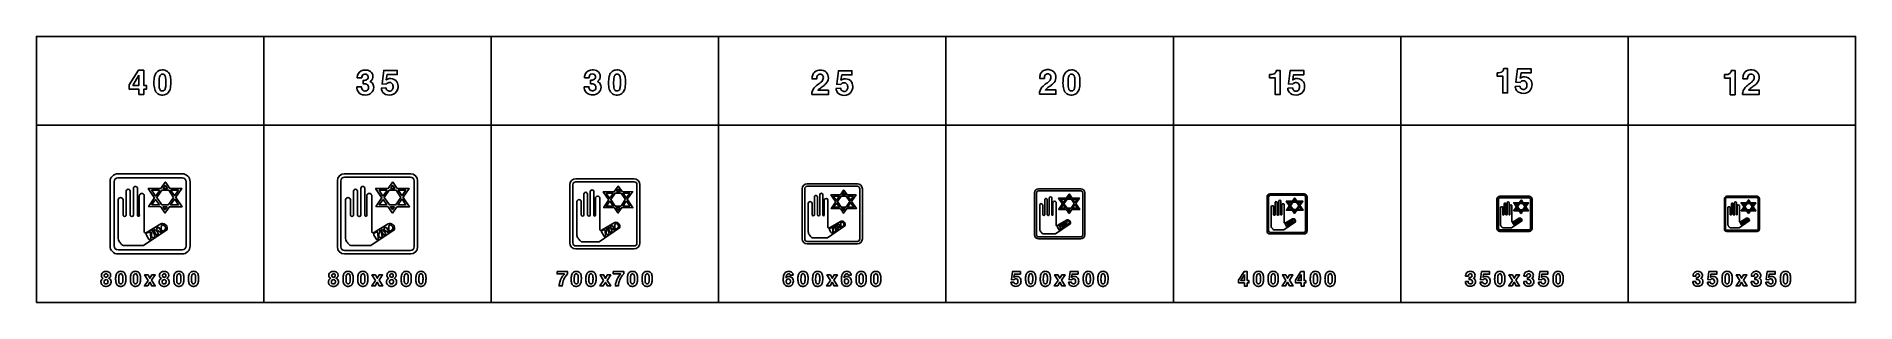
# Model space of a CAD drawing. Extents: x 0 to 18160, y 0 to 2655.
import ezdxf

# ---------------------------------------------------------------- set-up
doc = ezdxf.new("R2010")
doc.units = 0
doc.header["$MEASUREMENT"] = 0

msp = doc.modelspace()

# ---------------------------------------------------------------- linework, layer by layer
for points in [[(0, 1770), (2270, 1770), (2270, 2655), (0, 2655)], [(2270, 1770), (4540, 1770), (4540, 2655), (2270, 2655)], [(4540, 1770), (6810, 1770), (6810, 2655), (4540, 2655)], [(6810, 1770), (9080, 1770), (9080, 2655), (6810, 2655)], [(9080, 1770), (11350, 1770), (11350, 2655), (9080, 2655)], [(11350, 1770), (13620, 1770), (13620, 2655), (11350, 2655)], [(13620, 1770), (15890, 1770), (15890, 2655), (13620, 2655)], [(15890, 1770), (18160, 1770), (18160, 2655), (15890, 2655)], [(927.496, 2171.35), (1017.9, 2317.79), (1070.98, 2317.79), (1070.98, 2166.57), (1097.95, 2166.57), (1097.95, 2128.53), (1070.98, 2128.53), (1070.98, 2076.28), (1023.46, 2076.28), (1023.46, 2128.53), (927.496, 2128.53)], [(1023.46, 2269.13), (963.474, 2166.57), (1023.46, 2166.57)], [(0, 0), (2270, 0), (2270, 1770), (0, 1770)], [(2270, 0), (4540, 0), (4540, 1770), (2270, 1770)], [(4540, 0), (6810, 0), (6810, 1770), (4540, 1770)], [(6810, 0), (9080, 0), (9080, 1770), (6810, 1770)], [(9080, 0), (11350, 0), (11350, 1770), (9080, 1770)], [(11350, 0), (13620, 0), (13620, 1770), (11350, 1770)], [(13620, 0), (15890, 0), (15890, 1770), (13620, 1770)], [(15890, 0), (18160, 0), (18160, 1770), (15890, 1770)], [(1368.4, 1049.85), (1367.63, 1047.84), (1322.84, 981.487), (1318.32, 973.922), (1317.47, 973.922), (1255, 973.984), (1253.87, 973.987), (1202.44, 1047.24), (1251.85, 1121.1), (1321.74, 1120.65)], [(3638.4, 1049.85), (3637.63, 1047.84), (3592.84, 981.487), (3588.32, 973.922), (3587.47, 973.922), (3525, 973.984), (3523.87, 973.987), (3472.44, 1047.24), (3521.85, 1121.1), (3591.74, 1120.65)], [(5879.22, 1029.25), (5878.55, 1027.49), (5839.36, 969.426), (5835.4, 962.807), (5834.66, 962.807), (5780, 962.862), (5779.01, 962.864), (5734.01, 1026.96), (5777.24, 1091.59), (5838.4, 1091.19)], [(8120.05, 1008.64), (8119.47, 1007.13), (8085.88, 957.366), (8082.49, 951.692), (8081.85, 951.692), (8035, 951.739), (8034.15, 951.741), (7995.58, 1006.68), (8032.64, 1062.08), (8085.05, 1061.74)], [(10360.9, 988.034), (10360.4, 986.777), (10332.4, 945.305), (10329.6, 940.577), (10329, 940.577), (10290, 940.616), (10289.3, 940.618), (10257.2, 986.402), (10288, 1032.56), (10331.7, 1032.28)], [(12601.7, 967.428), (12601.3, 966.422), (12578.9, 933.245), (12576.4, 929.462), (12545, 929.494), (12544.4, 929.495), (12518.7, 966.122), (12543.4, 1003.05), (12578.4, 1002.82)], [(14857.1, 957.125), (14856.8, 956.245), (14837.2, 927.214), (14835, 923.905), (14807.3, 923.933), (14784.5, 955.982), (14806.1, 988.295), (14836.7, 988.097)], [(17127.1, 957.125), (17126.8, 956.245), (17107.2, 927.214), (17105, 923.905), (17077.3, 923.933), (17054.5, 955.982), (17076.1, 988.295), (17106.7, 988.097)], [(1115.2, 221.769), (1080.08, 276.319), (1114.84, 276.319), (1133.11, 242.267), (1151.83, 276.319), (1185.98, 276.319), (1150.44, 222.29), (1186.95, 166.272), (1152.4, 166.272), (1132.54, 202.362), (1112.14, 166.272), (1077.99, 166.272)], [(3385.19, 221.769), (3350.07, 276.319), (3384.84, 276.319), (3403.11, 242.267), (3421.83, 276.319), (3455.97, 276.319), (3420.43, 222.29), (3456.95, 166.271), (3422.4, 166.271), (3402.54, 202.361), (3382.14, 166.271), (3347.99, 166.271)], [(5662.41, 221.387), (5627.29, 275.936), (5662.06, 275.936), (5680.33, 241.884), (5699.05, 275.936), (5733.19, 275.936), (5697.65, 221.908), (5734.17, 165.889), (5699.62, 165.889), (5679.76, 201.979), (5659.35, 165.889), (5625.21, 165.889)], [(7925.79, 221.523), (7890.67, 276.072), (7925.43, 276.072), (7943.7, 242.02), (7962.42, 276.072), (7996.57, 276.072), (7961.03, 222.044), (7997.54, 166.025), (7962.99, 166.025), (7943.13, 202.115), (7922.73, 166.025), (7888.58, 166.025)], [(10198.2, 221.797), (10163.1, 276.346), (10197.9, 276.346), (10216.2, 242.294), (10234.9, 276.346), (10269, 276.346), (10233.5, 222.318), (10270, 166.299), (10235.4, 166.299), (10215.6, 202.389), (10195.2, 166.299), (10161, 166.299)], [(12001, 222.096), (12055.2, 309.963), (12087.1, 309.963), (12087.1, 219.228), (12103.3, 219.228), (12103.3, 196.409), (12087.1, 196.409), (12087.1, 165.058), (12058.6, 165.058), (12058.6, 196.409), (12001, 196.409)], [(12058.6, 280.769), (12022.6, 219.228), (12058.6, 219.228)], [(12472.5, 221.797), (12437.4, 276.346), (12472.2, 276.346), (12490.5, 242.294), (12509.2, 276.346), (12543.3, 276.346), (12507.8, 222.318), (12544.3, 166.299), (12509.7, 166.299), (12489.9, 202.389), (12469.5, 166.299), (12435.3, 166.299)], [(12569, 222.114), (12623.3, 309.981), (12655.1, 309.981), (12655.1, 219.246), (12671.3, 219.246), (12671.3, 196.427), (12655.1, 196.427), (12655.1, 165.076), (12626.6, 165.076), (12626.6, 196.427), (12569, 196.427)], [(12626.6, 280.787), (12590.6, 219.246), (12626.6, 219.246)], [(14734.2, 221.783), (14699.1, 276.332), (14733.9, 276.332), (14752.1, 242.28), (14770.8, 276.333), (14805, 276.333), (14769.4, 222.304), (14806, 166.285), (14771.4, 166.285), (14751.6, 202.375), (14731.2, 166.285), (14697, 166.285)], [(17004.2, 221.783), (16969.1, 276.332), (17003.9, 276.332), (17022.1, 242.28), (17040.8, 276.333), (17075, 276.333), (17039.4, 222.304), (17076, 166.285), (17041.4, 166.285), (17021.6, 202.375), (17001.2, 166.285), (16967, 166.285)]]:
    msp.add_lwpolyline(points, close=True)
for points in [[(1173.29, 2191.65, -0.0563084), (1179.33, 2254.48, -0.130301), (1201.53, 2298.28, -0.174843), (1243.35, 2319.69, -0.147552), (1296.47, 2313.05, -0.192146), (1333.28, 2269.88, -0.0833996), (1342.52, 2212.85, -0.0545507), (1337.51, 2142.08, -0.116773), (1318.43, 2098, -0.221099), (1263.57, 2070.32, -0.162564), (1212.11, 2082.84, -0.174743), (1180.84, 2128.26, -0.0640867), (1173.37, 2186.95)], [(1224.67, 2161.12, 0.0124589), (1225.19, 2154.8, 0.0668192), (1230.8, 2129.4, 0.615362), (1281.7, 2123.79, 0.0726881), (1287.15, 2136.83, 0.0588562), (1291.85, 2174.11, 0.0389037), (1290.23, 2241.09, 0.084671), (1283.64, 2264.43, 0.156013), (1272.18, 2276.6, 0.143208), (1256.47, 2279.56, 0.172584), (1240.71, 2273.36, 0.132565), (1230.76, 2257.8, 0.0498315), (1226.21, 2236.08, 0.0368731)], [(3199.84, 2150.87), (3246.2, 2150.87, 0.0411845), (3248.26, 2135.66, 0.335066), (3278.75, 2110.39, 0.276505), (3310.74, 2124.92, 0.158203), (3316.31, 2145.65, 0.0878221), (3313.34, 2161.57, 0.217575), (3294.82, 2178.43, 0.0882727), (3273.57, 2181.55), (3262.75, 2181.55), (3262.75, 2216.82, 0.0282129), (3282.34, 2217.42, 0.50028), (3309.32, 2262.91, 0.235001), (3290.79, 2277.96, 0.165496), (3265.12, 2275.67, 0.220849), (3250.9, 2259.12, 0.055705), (3248.02, 2240.92), (3203.2, 2240.92, -0.0488003), (3204.97, 2263.51, -0.30773), (3262.59, 2318.01, -0.146685), (3322.07, 2312.08, -0.469869), (3348.61, 2219.31, -0.0891152), (3336.57, 2207.54), (3332.3, 2204.54, -0.0245333), (3343.48, 2198.14, -0.202429), (3365.75, 2161.45, -0.422325), (3303.08, 2072, -0.154301), (3238.98, 2079.19, -0.287878), (3199.96, 2139.89, -0.0143877)], [(3442.43, 2139.57), (3489.39, 2141.35, 0.0452719), (3495.79, 2125.12, 0.0567733), (3500.53, 2118.25, 0.070207), (3504.95, 2114.77, 0.264984), (3540.97, 2112.87, 0.20748), (3558.38, 2135.98, 0.147389), (3557.24, 2174.01, 0.308532), (3527.86, 2195.42, 0.215743), (3498.08, 2185.19, 0.028781), (3492.71, 2178.95), (3450.09, 2180.96), (3467.91, 2315.64), (3601.95, 2315.64), (3601.95, 2273.77), (3501.51, 2273.77), (3492.55, 2221.76, -0.0211252), (3505.46, 2229.3, -0.121371), (3538.8, 2235.15, -0.244671), (3598.59, 2203.2, -0.173069), (3610.16, 2144.07, -0.256779), (3564.98, 2078.08, -0.199585), (3485.44, 2077.01, -0.245625), (3445.16, 2125.91, -0.0170062)], [(5469.08, 2152.29), (5515.45, 2152.29, 0.0411845), (5517.5, 2137.08, 0.335066), (5547.99, 2111.8, 0.276505), (5579.98, 2126.34, 0.158203), (5585.55, 2147.07, 0.0878221), (5582.59, 2162.99, 0.217575), (5564.07, 2179.85, 0.0882727), (5542.82, 2182.97), (5532, 2182.97), (5532, 2218.24, 0.0282129), (5551.59, 2218.83, 0.50028), (5578.56, 2264.33, 0.235001), (5560.04, 2279.38, 0.165496), (5534.37, 2277.09, 0.220849), (5520.15, 2260.54, 0.055705), (5517.27, 2242.33), (5472.44, 2242.33, -0.0488003), (5474.22, 2264.92, -0.30773), (5531.84, 2319.43, -0.146685), (5591.32, 2313.5, -0.469869), (5617.86, 2220.73, -0.0891152), (5605.81, 2208.96), (5601.55, 2205.96, -0.0245333), (5612.72, 2199.56, -0.202429), (5635, 2162.87, -0.422325), (5572.32, 2073.41, -0.154301), (5508.22, 2080.6, -0.287878), (5469.2, 2141.31, -0.0143877)], [(5711.68, 2191.65, -0.0563084), (5717.72, 2254.48, -0.130301), (5739.91, 2298.28, -0.174843), (5781.74, 2319.69, -0.147552), (5834.86, 2313.05, -0.192146), (5871.67, 2269.88, -0.0833996), (5880.91, 2212.85, -0.0545507), (5875.89, 2142.08, -0.116773), (5856.82, 2098, -0.221099), (5801.96, 2070.32, -0.162564), (5750.5, 2082.84, -0.174743), (5719.22, 2128.26, -0.0640867), (5711.76, 2186.95)], [(5763.06, 2161.12, 0.0124589), (5763.57, 2154.8, 0.0668192), (5769.18, 2129.4, 0.615362), (5820.09, 2123.79, 0.0726881), (5825.54, 2136.83, 0.0588562), (5830.24, 2174.11, 0.0389037), (5828.62, 2241.09, 0.084671), (5822.02, 2264.43, 0.156013), (5810.57, 2276.6, 0.143208), (5794.85, 2279.56, 0.172584), (5779.09, 2273.36, 0.132565), (5769.14, 2257.8, 0.0498315), (5764.6, 2236.08, 0.0368731)], [(7741.06, 2074.79, -0.0640343), (7742.32, 2095.72, -0.161687), (7778.14, 2156.27, -0.0283718), (7819.97, 2188.65, 0.0545111), (7840.86, 2206.58, 0.192461), (7855.83, 2246.12, 0.234238), (7842.24, 2272.5, 0.196223), (7816.93, 2277.28, 0.252425), (7795.01, 2260.1, 0.0856617), (7790.86, 2243.08, 0.0202329), (7790.15, 2231.39), (7743.51, 2231.39, -0.0983795), (7749.55, 2272.7, -0.245047), (7795.72, 2315.83, -0.207102), (7872.69, 2307.49, -0.233443), (7905.15, 2255.16, -0.20961), (7886.99, 2190.98, -0.0785124), (7853.06, 2159.51, 0.0107372), (7817.24, 2133.72, 0.0665092), (7801.37, 2117.68), (7905.87, 2117.68), (7905.87, 2074.79)], [(7981.21, 2136.73), (8028.17, 2138.5, 0.0452719), (8034.56, 2122.27, 0.0567733), (8039.3, 2115.4, 0.070207), (8043.73, 2111.92, 0.264984), (8079.74, 2110.03, 0.20748), (8097.16, 2133.13, 0.147389), (8096.02, 2171.17, 0.308532), (8066.63, 2192.57, 0.215743), (8036.86, 2182.34, 0.028781), (8031.48, 2176.1), (7988.87, 2178.12), (8006.68, 2312.79), (8140.72, 2312.79), (8140.72, 2270.93), (8040.29, 2270.93), (8031.33, 2218.92, -0.0211252), (8044.24, 2226.46, -0.121371), (8077.57, 2232.3, -0.244671), (8137.37, 2200.35, -0.173069), (8148.94, 2141.23, -0.256779), (8103.76, 2075.23, -0.199585), (8024.22, 2074.17, -0.245625), (7983.93, 2123.06, -0.0170062)], [(10012.9, 2078.85, -0.0640343), (10014.2, 2099.78, -0.161687), (10050, 2160.33, -0.0283718), (10091.8, 2192.71, 0.0545111), (10112.7, 2210.64, 0.192461), (10127.7, 2250.18, 0.234238), (10114.1, 2276.56, 0.196223), (10088.8, 2281.34, 0.252425), (10066.8, 2264.16, 0.0856617), (10062.7, 2247.14, 0.0202329), (10062, 2235.45), (10015.3, 2235.45, -0.0983795), (10021.4, 2276.76, -0.245047), (10067.6, 2319.89, -0.207102), (10144.5, 2311.55, -0.233443), (10177, 2259.22, -0.20961), (10158.8, 2195.04, -0.0785124), (10124.9, 2163.57, 0.0107372), (10089.1, 2137.78, 0.0665092), (10073.2, 2121.74), (10177.7, 2121.74), (10177.7, 2078.85)], [(10247.9, 2191.49, -0.0563084), (10253.9, 2254.32, -0.130301), (10276.1, 2298.12, -0.174843), (10317.9, 2319.53, -0.147552), (10371, 2312.9, -0.192146), (10407.8, 2269.73, -0.0833996), (10417.1, 2212.7, -0.0545507), (10412.1, 2141.92, -0.116773), (10393, 2097.85, -0.221099), (10338.1, 2070.16, -0.162564), (10286.7, 2082.68, -0.174743), (10255.4, 2128.1, -0.0640867), (10247.9, 2186.79)], [(10299.2, 2160.96, 0.0124589), (10299.8, 2154.64, 0.0668192), (10305.4, 2129.25, 0.615362), (10356.3, 2123.64, 0.0726881), (10361.7, 2136.67, 0.0588562), (10366.4, 2173.95, 0.0389037), (10364.8, 2240.94, 0.084671), (10358.2, 2264.28, 0.156013), (10346.8, 2276.44, 0.143208), (10331, 2279.4, 0.172584), (10315.3, 2273.2, 0.132565), (10305.3, 2257.64, 0.0498315), (10300.8, 2235.92, 0.0368731)], [(12310.9, 2274.45), (12324.1, 2274.45, 0.0261527), (12330.1, 2275.12, 0.0824327), (12354.9, 2282.34, 0.211118), (12374.9, 2306.08, 0.0230957), (12377.6, 2315.99), (12415.7, 2315.99), (12415.7, 2074.01), (12367.1, 2074.01), (12367.1, 2241.03), (12310.9, 2241.03)], [(12491, 2139), (12538, 2140.78, 0.0452719), (12544.4, 2124.55, 0.0567733), (12549.1, 2117.67, 0.070207), (12553.5, 2114.2, 0.264984), (12589.6, 2112.3, 0.20748), (12607, 2135.41, 0.147389), (12605.8, 2173.44, 0.308532), (12576.4, 2194.85, 0.215743), (12546.7, 2184.62, 0.028781), (12541.3, 2178.38), (12498.7, 2180.39), (12516.5, 2315.07), (12650.5, 2315.07), (12650.5, 2273.2), (12550.1, 2273.2), (12541.1, 2221.19, -0.0211252), (12554.1, 2228.73, -0.121371), (12587.4, 2234.58, -0.244671), (12647.2, 2202.63, -0.173069), (12658.8, 2143.5, -0.256779), (12613.6, 2077.51, -0.199585), (12534, 2076.44, -0.245625), (12493.7, 2125.34, -0.0170062)], [(14580.9, 2291.94), (14594.1, 2291.94, 0.0261527), (14600.1, 2292.61, 0.0824327), (14624.9, 2299.84, 0.211118), (14644.9, 2323.58, 0.0230957), (14647.6, 2333.49), (14685.7, 2333.49), (14685.7, 2091.51), (14637.1, 2091.51), (14637.1, 2258.53), (14580.9, 2258.53)], [(14761, 2156.5), (14808, 2158.28, 0.0452719), (14814.4, 2142.04, 0.0567733), (14819.1, 2135.17, 0.070207), (14823.5, 2131.7, 0.264984), (14859.6, 2129.8, 0.20748), (14877, 2152.9, 0.147389), (14875.8, 2190.94, 0.308532), (14846.4, 2212.34, 0.215743), (14816.7, 2202.11, 0.028781), (14811.3, 2195.87), (14768.7, 2197.89), (14786.5, 2332.56), (14920.5, 2332.56), (14920.5, 2290.7), (14820.1, 2290.7), (14811.1, 2238.69, -0.0211252), (14824, 2246.23, -0.121371), (14857.4, 2252.07, -0.244671), (14917.2, 2220.12, -0.173069), (14928.7, 2161, -0.256779), (14883.6, 2095.01, -0.199585), (14804, 2093.94, -0.245625), (14763.7, 2142.83, -0.0170062)], [(16852.4, 2273.43), (16865.5, 2273.43, 0.0261527), (16871.5, 2274.1, 0.0824327), (16896.4, 2281.32, 0.211118), (16916.4, 2305.06, 0.0230957), (16919, 2314.97), (16957.1, 2314.97), (16957.1, 2072.99), (16908.5, 2072.99), (16908.5, 2240.01), (16852.4, 2240.01)], [(17032.5, 2075.98, -0.0640343), (17033.8, 2096.92, -0.161687), (17069.6, 2157.46, -0.0283718), (17111.4, 2189.85, 0.0545111), (17132.3, 2207.78, 0.192461), (17147.3, 2247.31, 0.234238), (17133.7, 2273.69, 0.196223), (17108.4, 2278.47, 0.252425), (17086.4, 2261.29, 0.0856617), (17082.3, 2244.27, 0.0202329), (17081.6, 2232.58), (17034.9, 2232.58, -0.0983795), (17041, 2273.89, -0.245047), (17087.1, 2317.02, -0.207102), (17164.1, 2308.69, -0.233443), (17196.6, 2256.36, -0.20961), (17178.4, 2192.18, -0.0785124), (17144.5, 2160.7, 0.0107372), (17108.7, 2134.91, 0.0665092), (17092.8, 2118.88), (17197.3, 2118.88), (17197.3, 2075.98)], [(815.004, 485.002, -0.414213), (735.004, 565.002), (735.004, 1205, -0.414213), (815.004, 1285), (1455, 1285, -0.414213), (1535, 1205), (1535, 565.002, -0.414213), (1455, 485.002)], [(3075, 485.003, -0.414213), (3005, 555.003), (3005, 1215, -0.414213), (3075, 1285), (3735, 1285, -0.414213), (3805, 1215), (3805, 555.003, -0.414213), (3735, 485.003)], [(815.004, 525.002), (1455, 525.002, 0.414213), (1495, 565.002), (1495, 1205, 0.414213), (1455, 1245), (815.004, 1245, 0.414213), (775.004, 1205), (775.004, 565.002, 0.414213)], [(1010.25, 870.518, 0.083705), (1010.43, 869.103, 0.990213), (1027.82, 869.14), (1027.63, 877.051), (1027.59, 1032.16), (1027.54, 1063.54, -0.0609131), (1028.28, 1071.41, -0.677329), (1077.21, 1071.96), (1077.31, 714.766), (1077.26, 705.752, 0.575196), (1098.26, 698.971), (1104.88, 702.924), (1242.43, 784.067, -0.0615886), (1251.28, 787.978, -0.59503), (1302.26, 724.884), (1069.31, 567.969), (869.912, 567.861, -0.110549), (851.05, 579.475, -0.0564332), (840.169, 591.899, 0.0248465), (830.604, 606.187, -0.0761337), (818.769, 626.036, -0.0760223), (815.541, 651.114), (815.448, 979.728, 0.00746783), (815.313, 1014.44, -0.0848186), (815.93, 1026.59, -0.862179), (865.649, 1026.55), (865.563, 903.036), (865.287, 869.545, 0.701048), (896.121, 869.844), (896.131, 892.469), (896.118, 1102.26, -0.0566156), (896.544, 1110.67, -1.01691), (936.291, 1110.82), (936.698, 872.132), (936.683, 869.888, 0.756843), (968.657, 871.1), (968.657, 882.236), (968.635, 1097.3, 0.00791138), (968.407, 1135.3, -0.0153055), (968.363, 1136.69, -0.0275233), (968.419, 1139.15, -0.932983), (1010.09, 1139.06)], [(1237.7, 1137.68, 0.0460718), (1240.88, 1138.08, 0.104359), (1242.44, 1138.8), (1285.13, 1199.85, -0.0109103), (1286.73, 1201.69, -0.318097), (1288.31, 1202.03, -0.127367), (1289.92, 1200.69, -0.0229683), (1291.77, 1197.92), (1331.02, 1139.39, 0.157279), (1333.24, 1138.09, 0.00809012), (1333.78, 1137.98), (1438.57, 1138.02), (1450.71, 1138.02), (1390.91, 1050.88, 0.170033), (1391.09, 1048.72), (1454.95, 955.558), (1328.93, 956.187, 0.0525765), (1328.21, 956.27), (1283.8, 893.31, -0.0256269), (1282.14, 895.033), (1242.94, 954.194, 0.122746), (1240.68, 956.572), (1120.68, 957.054, -0.116725), (1121.17, 958.609, -0.00738924), (1122.81, 961.464), (1175.93, 1040.43, 0.00784595), (1177.96, 1044.56, 0.0861318), (1178.22, 1045.32, 0.161356), (1177.81, 1047.18, 0.044141), (1176.05, 1049.56), (1116.61, 1136.73, -0.116187), (1116.4, 1137.56)], [(1225.85, 1120.43, -0.602345), (1227.96, 1116.13), (1192.79, 1065.66, -0.082156), (1189.95, 1063.1, -0.262171), (1188.47, 1063.38, -0.025397), (1184.8, 1068.8, 0.0081754), (1183.13, 1071.46), (1161.64, 1103.82, -0.0121102), (1152.38, 1117.01, -0.0876535), (1151.78, 1119, -0.122351), (1152.34, 1119.87, -0.0965265), (1153.74, 1120.28, -0.0390165), (1156.11, 1120.43)], [(1265.8, 1138.1, -0.00735887), (1266.69, 1139.82), (1284.04, 1168.25, -0.0792398), (1285.77, 1169.22, -0.0997169), (1287.37, 1168.15), (1307.76, 1138.16)], [(1417.8, 1120.87), (1416.11, 1118.4), (1381.71, 1069.56, -0.0788601), (1379.16, 1067.77, -0.252582), (1377.28, 1068.33), (1343.42, 1118.22, -0.056561), (1342.92, 1120.78, -0.028578), (1346.41, 1120.9)], [(3075, 520.003), (3735, 520.003, 0.414213), (3770, 555.003), (3770, 1215, 0.414213), (3735, 1250), (3075, 1250, 0.414213), (3040, 1215), (3040, 555.003, 0.414213)], [(3280.25, 870.518, 0.083705), (3280.43, 869.103, 0.990213), (3297.82, 869.14), (3297.63, 877.051), (3297.59, 1032.16), (3297.54, 1063.54, -0.0609131), (3298.28, 1071.41, -0.677329), (3347.21, 1071.96), (3347.31, 714.766), (3347.26, 705.752, 0.575196), (3368.26, 698.971), (3374.88, 702.924), (3512.43, 784.067, -0.0615886), (3521.28, 787.978, -0.59503), (3572.26, 724.884), (3339.31, 567.969), (3139.91, 567.861, -0.110549), (3121.05, 579.475, -0.0564332), (3110.17, 591.899, 0.0248465), (3100.6, 606.187, -0.0761337), (3088.77, 626.036, -0.0760223), (3085.54, 651.114), (3085.45, 979.728, 0.00746783), (3085.31, 1014.44, -0.0848186), (3085.93, 1026.59, -0.862179), (3135.65, 1026.55), (3135.56, 903.036), (3135.29, 869.545, 0.701048), (3166.12, 869.844), (3166.13, 892.469), (3166.12, 1102.26, -0.0566156), (3166.54, 1110.67, -1.01691), (3206.29, 1110.82), (3206.7, 872.132), (3206.68, 869.888, 0.756843), (3238.66, 871.1), (3238.66, 882.236), (3238.63, 1097.3, 0.00791138), (3238.41, 1135.3, -0.0153055), (3238.36, 1136.69, -0.0275233), (3238.42, 1139.15, -0.932983), (3280.09, 1139.06)], [(3507.7, 1137.68, 0.0460718), (3510.88, 1138.08, 0.104359), (3512.44, 1138.8), (3555.13, 1199.85, -0.0109103), (3556.73, 1201.69, -0.318097), (3558.31, 1202.03, -0.127367), (3559.92, 1200.69, -0.0229683), (3561.77, 1197.92), (3601.02, 1139.39, 0.157279), (3603.24, 1138.09, 0.00809012), (3603.78, 1137.98), (3708.57, 1138.02), (3720.71, 1138.02), (3660.91, 1050.88, 0.170033), (3661.09, 1048.72), (3724.95, 955.558), (3598.93, 956.187, 0.0525765), (3598.21, 956.27), (3553.8, 893.31, -0.0256269), (3552.14, 895.033), (3512.94, 954.194, 0.122746), (3510.67, 956.572), (3390.68, 957.054, -0.116725), (3391.17, 958.609, -0.00738924), (3392.81, 961.464), (3445.92, 1040.43, 0.00784595), (3447.96, 1044.56, 0.0861318), (3448.22, 1045.32, 0.161356), (3447.81, 1047.18, 0.044141), (3446.05, 1049.56), (3386.61, 1136.73, -0.116187), (3386.4, 1137.56)], [(3495.85, 1120.43, -0.602345), (3497.96, 1116.13), (3462.79, 1065.66, -0.082156), (3459.95, 1063.1, -0.262171), (3458.47, 1063.38, -0.025397), (3454.8, 1068.8, 0.0081754), (3453.13, 1071.46), (3431.64, 1103.82, -0.0121102), (3422.38, 1117.01, -0.0876535), (3421.78, 1119, -0.122351), (3422.34, 1119.87, -0.0965265), (3423.74, 1120.28, -0.0390165), (3426.11, 1120.43)], [(3535.8, 1138.1, -0.00735887), (3536.69, 1139.82), (3554.04, 1168.25, -0.0792398), (3555.77, 1169.22, -0.0997169), (3557.37, 1168.15), (3577.76, 1138.16)], [(3687.8, 1120.87), (3686.11, 1118.4), (3651.71, 1069.56, -0.0788601), (3649.16, 1067.77, -0.252582), (3647.28, 1068.33), (3613.42, 1118.22, -0.056561), (3612.92, 1120.78, -0.028578), (3616.41, 1120.9)], [(5385, 535.002, -0.414213), (5325, 595.002), (5325, 1175, -0.414213), (5385, 1235), (5965, 1235, -0.414213), (6025, 1175), (6025, 595.002, -0.414213), (5965, 535.002)], [(5385, 565.002), (5965, 565.002, 0.414213), (5995, 595.002), (5995, 1175, 0.414213), (5965, 1205), (5385, 1205, 0.414213), (5355, 1175), (5355, 595.002, 0.414213)], [(5565.84, 872.328, 0.083705), (5566, 871.09, 0.990213), (5581.22, 871.123), (5581.05, 878.045), (5581.01, 1013.76), (5580.97, 1041.22, -0.0609131), (5581.62, 1048.11, -0.677329), (5624.43, 1048.59), (5624.52, 736.045), (5624.48, 728.158, 0.575196), (5642.85, 722.225), (5648.65, 725.684), (5769, 796.684, -0.0615886), (5776.75, 800.106, -0.59503), (5821.35, 744.899), (5617.52, 607.598), (5443.05, 607.504, -0.110549), (5426.54, 617.666, -0.0564332), (5417.02, 628.537, 0.0248465), (5408.65, 641.039, -0.0761337), (5398.3, 658.406, -0.0760223), (5395.47, 680.35), (5395.39, 967.887, 0.00746783), (5395.27, 998.262, -0.0848186), (5395.81, 1008.89, -0.862179), (5439.32, 1008.86), (5439.24, 900.782), (5439, 871.477, 0.701048), (5465.98, 871.738), (5465.99, 891.535), (5465.98, 1075.1, -0.0566156), (5466.35, 1082.46, -1.01691), (5501.13, 1082.6), (5501.49, 873.74), (5501.47, 871.778, 0.756843), (5529.45, 872.838), (5529.45, 882.582), (5529.43, 1070.76, 0.00791138), (5529.23, 1104.01, -0.0153055), (5529.19, 1105.23, -0.0275233), (5529.24, 1107.38, -0.932983), (5565.71, 1107.3)], [(5764.86, 1106.1, 0.0460718), (5767.64, 1106.45, 0.104359), (5769.01, 1107.07), (5806.37, 1160.49, -0.0109103), (5807.76, 1162.1, -0.318097), (5809.15, 1162.4, -0.127367), (5810.55, 1161.23, -0.0229683), (5812.18, 1158.8), (5846.52, 1107.6, 0.157279), (5848.7, 1106.4), (5940.63, 1106.39), (5951.25, 1106.39), (5898.92, 1030.14, 0.170033), (5899.08, 1028.26), (5954.96, 946.739), (5844.69, 947.289, 0.0525765), (5844.06, 947.362), (5805.2, 892.272, -0.0256269), (5803.75, 893.78), (5769.45, 945.545, 0.122746), (5767.47, 947.625), (5662.47, 948.047, -0.116725), (5662.9, 949.408, -0.00738924), (5664.33, 951.906), (5710.81, 1021, 0.00784595), (5712.59, 1024.62, 0.0861318), (5712.82, 1025.28, 0.161356), (5712.46, 1026.91, 0.044141), (5710.92, 1028.99), (5658.91, 1105.26, -0.116187), (5658.72, 1105.99)], [(5754.49, 1091, -0.602345), (5756.34, 1087.24), (5725.56, 1043.08, -0.082156), (5723.08, 1040.84, -0.262171), (5721.78, 1041.09, -0.025397), (5718.58, 1045.83, 0.0081754), (5717.11, 1048.15), (5698.31, 1076.47, -0.0121102), (5690.21, 1088.01, -0.0876535), (5689.69, 1089.75, -0.122351), (5690.17, 1090.51, -0.0965265), (5691.4, 1090.87, -0.0390165), (5693.47, 1091)], [(5789.45, 1106.46, -0.00735887), (5790.23, 1107.96), (5805.42, 1132.84, -0.0792398), (5806.93, 1133.69, -0.0997169), (5808.33, 1132.75), (5826.16, 1106.51)], [(5922.45, 1091.39), (5920.97, 1089.22), (5890.87, 1046.49, -0.0788601), (5888.64, 1044.92, -0.252582), (5886.99, 1045.41), (5857.36, 1089.06, -0.056561), (5856.93, 1091.3, -0.028578), (5859.99, 1091.42)], [(7695, 585.002, -0.414213), (7645, 635.002), (7645, 1135, -0.414213), (7695, 1185), (8195, 1185, -0.414213), (8245, 1135), (8245, 635.002, -0.414213), (8195, 585.002)], [(7695, 610.003), (8195, 610.003, 0.414213), (8220, 635.003), (8220, 1135, 0.414213), (8195, 1160), (7695, 1160, 0.414213), (7670, 1135), (7670, 635.003, 0.414213)], [(7851.43, 874.139, 0.083705), (7851.57, 873.078, 0.990213), (7864.62, 873.106), (7864.47, 879.039), (7864.44, 995.369), (7864.4, 1018.91, -0.0609131), (7864.96, 1024.81, -0.677329), (7901.65, 1025.22), (7901.73, 757.325), (7901.7, 750.565, 0.575196), (7917.44, 745.479), (7922.41, 748.444), (8025.57, 809.301, -0.0615886), (8032.21, 812.234, -0.59503), (8070.44, 764.913), (7895.73, 647.227), (7746.18, 647.147, -0.110549), (7732.04, 655.857, -0.0564332), (7723.88, 665.175, 0.0248465), (7716.7, 675.891, -0.0761337), (7707.83, 690.777, -0.0760223), (7705.41, 709.586), (7705.34, 956.046, 0.00746783), (7705.23, 982.082, -0.0848186), (7705.7, 991.193, -0.862179), (7742.99, 991.166), (7742.92, 898.527), (7742.72, 873.409, 0.701048), (7765.84, 873.633), (7765.85, 890.602), (7765.84, 1047.94, -0.0566156), (7766.16, 1054.25, -1.01691), (7795.97, 1054.37), (7796.27, 875.349), (7796.26, 873.667, 0.756843), (7820.24, 874.576), (7820.24, 882.928), (7820.23, 1044.23, 0.00791138), (7820.06, 1072.72, -0.0153055), (7820.02, 1073.77, -0.0275233), (7820.06, 1075.61, -0.932983), (7851.32, 1075.54)], [(8022.02, 1074.51, 0.0460718), (8024.41, 1074.81, 0.104359), (8025.58, 1075.35), (8057.6, 1121.14, -0.0109103), (8058.8, 1122.52, -0.318097), (8059.98, 1122.77, -0.127367), (8061.19, 1121.77, -0.0229683), (8062.58, 1119.69), (8092.02, 1075.8, 0.157279), (8093.88, 1074.77), (8172.68, 1074.77), (8181.78, 1074.77), (8136.93, 1009.41, 0.170033), (8137.07, 1007.79), (8184.96, 937.919), (8090.45, 938.391, 0.0525765), (8089.9, 938.453), (8056.6, 891.233, -0.0256269), (8055.35, 892.526), (8025.95, 936.896, 0.122746), (8024.26, 938.679), (7934.26, 939.041, -0.116725), (7934.62, 940.208, -0.00738924), (7935.86, 942.349), (7975.69, 1001.57, 0.00784595), (7977.22, 1004.67, 0.0861318), (7977.41, 1005.24, 0.161356), (7977.11, 1006.64, 0.044141), (7975.79, 1008.42), (7931.21, 1073.79, -0.116187), (7931.05, 1074.42)], [(8043.1, 1074.82, -0.00735887), (8043.77, 1076.11), (8056.78, 1097.43, -0.0792398), (8058.08, 1098.16, -0.0997169), (8059.28, 1097.36), (8074.57, 1074.87)], [(10005, 635.003, -0.414213), (9965, 675.003), (9965, 1095, -0.414213), (10005, 1135), (10425, 1135, -0.414213), (10465, 1095), (10465, 675.003, -0.414213), (10425, 635.003)], [(10005, 655.003), (10425, 655.003, 0.414213), (10445, 675.003), (10445, 1095, 0.414213), (10425, 1115), (10005, 1115, 0.414213), (9985, 1095), (9985, 675.003, 0.414213)], [(1229.13, 975.959, -0.22391), (1228.74, 974.079), (1218.96, 973.936), (1153.21, 973.936), (1180.27, 1015.29, -0.0273779), (1190.27, 1029.45)], [(1304.47, 956.089), (1284.52, 927.134, -0.151999), (1283.42, 927.234), (1264.61, 956.026), (1270.7, 956.089)], [(1418.53, 976.572, -0.206584), (1418.87, 974.976, -0.103537), (1417.81, 974.39, -0.0613129), (1414.06, 974.419, 0.014511), (1412.5, 974.534), (1340.27, 974.534), (1341.94, 976.951), (1379.17, 1030.39, -0.333311), (1381.11, 1030.35)], [(3499.13, 975.959, -0.22391), (3498.74, 974.079), (3488.96, 973.936), (3423.21, 973.936), (3450.27, 1015.29, -0.0273779), (3460.27, 1029.45)], [(3574.47, 956.089), (3554.52, 927.134, -0.151999), (3553.42, 927.234), (3534.61, 956.026), (3540.7, 956.089)], [(3688.53, 976.572, -0.206584), (3688.87, 974.976, -0.103537), (3687.81, 974.39, -0.0613129), (3684.06, 974.419, 0.014511), (3682.5, 974.534), (3610.27, 974.534), (3611.94, 976.951), (3649.17, 1030.39, -0.333311), (3651.11, 1030.35)], [(5757.36, 964.589, -0.22391), (5757.02, 962.944), (5748.46, 962.819), (5690.94, 962.819), (5714.61, 999.007, -0.0273779), (5723.37, 1011.4)], [(5823.28, 947.202), (5805.83, 921.867, -0.151999), (5804.87, 921.954), (5788.41, 947.147), (5793.74, 947.202)], [(5923.09, 965.126, -0.206584), (5923.39, 963.729, -0.103537), (5922.46, 963.217, -0.0613129), (5919.18, 963.243, 0.014511), (5917.81, 963.343), (5854.61, 963.343), (5856.07, 965.458), (5888.65, 1012.22, -0.333311), (5890.34, 1012.18)], [(8013.14, 1061.57, -0.602345), (8014.72, 1058.35), (7988.34, 1020.49, -0.082156), (7986.21, 1018.58, -0.262171), (7985.1, 1018.79, -0.025397), (7982.35, 1022.85, 0.0081754), (7981.09, 1024.84), (7964.98, 1049.11, -0.0121102), (7958.04, 1059.01, -0.0876535), (7957.59, 1060.5, -0.122351), (7958, 1061.15, -0.0965265), (7959.06, 1061.46, -0.0390165), (7960.83, 1061.57)], [(8015.6, 953.219, -0.22391), (8015.31, 951.809), (8007.97, 951.701), (7958.66, 951.701), (7978.95, 982.72, -0.0273779), (7986.46, 993.341)], [(8072.1, 938.313), (8057.14, 916.597, -0.151999), (8056.31, 916.672), (8042.21, 938.267), (8046.77, 938.313)], [(8157.64, 953.679, -0.206584), (8157.9, 952.482, -0.103537), (8157.1, 952.043, -0.0613129), (8154.3, 952.064, 0.014511), (8153.13, 952.151), (8098.95, 952.151), (8100.2, 953.963), (8128.13, 994.042, -0.333311), (8129.58, 994.014)], [(8157.1, 1061.9), (8155.83, 1060.05), (8130.03, 1023.42, -0.0788601), (8128.12, 1022.07, -0.252582), (8126.71, 1022.5), (8101.31, 1059.91, -0.056561), (8100.94, 1061.83, -0.028578), (8103.56, 1061.93)], [(10137, 875.95, 0.083705), (10137.1, 875.065, 0.990213), (10148, 875.089), (10147.9, 880.033), (10147.9, 976.975), (10147.8, 996.59, -0.0609131), (10148.3, 1001.51, -0.677329), (10178.9, 1001.85), (10178.9, 778.604), (10178.9, 772.971, 0.575196), (10192, 768.733), (10196.2, 771.204), (10282.1, 821.918, -0.0615886), (10287.7, 824.362, -0.59503), (10319.5, 784.928), (10173.9, 686.856), (10049.3, 686.789, -0.110549), (10037.5, 694.048, -0.0564332), (10030.7, 701.813, 0.0248465), (10024.8, 710.743, -0.0761337), (10017.4, 723.148, -0.0760223), (10015.3, 738.822), (10015.3, 944.206, 0.00746783), (10015.2, 965.902, -0.0848186), (10015.6, 973.494, -0.862179), (10046.7, 973.472), (10046.6, 896.273), (10046.4, 875.341, 0.701048), (10065.7, 875.528), (10065.7, 889.669), (10065.7, 1020.79, -0.0566156), (10066, 1026.05, -1.01691), (10090.8, 1026.14), (10091.1, 876.958), (10091.1, 875.556, 0.756843), (10111, 876.314), (10111, 883.274), (10111, 1017.69, 0.00791138), (10110.9, 1041.44, -0.0153055), (10110.9, 1042.31, -0.0275233), (10110.9, 1043.85, -0.932983), (10136.9, 1043.79)], [(10279.2, 1042.93, 0.0460718), (10281.2, 1043.18, 0.104359), (10282.2, 1043.63), (10308.8, 1081.78, -0.0109103), (10309.8, 1082.93, -0.318097), (10310.8, 1083.15, -0.127367), (10311.8, 1082.31, -0.0229683), (10313, 1080.57), (10337.5, 1044, 0.157279), (10339.1, 1043.15), (10404.7, 1043.14), (10412.3, 1043.14), (10374.9, 988.673, 0.170033), (10375.1, 987.328), (10415, 929.1), (10336, 929.519), (10308, 890.195, -0.0256269), (10307, 891.272), (10282.5, 928.247, 0.122746), (10281, 929.733), (10206.1, 930.034, -0.116725), (10206.4, 931.007, -0.00738924), (10207.4, 932.791), (10240.6, 982.142, 0.00784595), (10241.9, 984.963, 0.161356), (10241.8, 986.364, 0.044141), (10240.7, 987.853), (10203.5, 1042.33, -0.116187), (10203.4, 1042.85)], [(10271.8, 1032.14, -0.602345), (10273.1, 1029.46), (10251.1, 997.913, -0.082156), (10249.3, 996.314, -0.262171), (10248.4, 996.489, -0.025397), (10246.1, 999.876, 0.0081754), (10245.1, 1001.54), (10231.7, 1021.76, -0.0121102), (10225.9, 1030.01, -0.0876534), (10225.5, 1031.25, -0.122351), (10225.8, 1031.79, -0.0965265), (10226.7, 1032.05, -0.0390165), (10228.2, 1032.14)], [(10273.8, 941.85, -0.22391), (10273.6, 940.675), (10267.5, 940.585), (10226.4, 940.585), (10243.3, 966.434, -0.0273779), (10249.5, 975.285)], [(10320.9, 929.43), (10308.4, 911.333, -0.151999), (10307.8, 911.395), (10296, 929.391), (10299.8, 929.43)], [(10296.7, 1043.19, -0.00735887), (10297.3, 1044.26), (10308.2, 1062.03, -0.0792398), (10309.2, 1062.63, -0.0997169), (10310.2, 1061.97), (10323, 1043.22)], [(10392.2, 942.233, -0.206584), (10392.4, 941.235, -0.103537), (10391.8, 940.87, -0.0613129), (10389.4, 940.888, 0.014511), (10388.4, 940.96), (10343.3, 940.96), (10344.3, 942.47), (10367.6, 975.869, -0.333311), (10368.8, 975.846)], [(10391.8, 1032.42), (10390.7, 1030.87), (10369.2, 1000.35, -0.0788601), (10367.6, 999.229, -0.252582), (10366.4, 999.582), (10345.3, 1030.76, -0.056561), (10345, 1032.36, -0.028578), (10347.1, 1032.44)], [(12315, 685.002, -0.414213), (12285, 715.002), (12285, 1055, -0.414213), (12315, 1085), (12655, 1085, -0.414213), (12685, 1055), (12685, 715.002, -0.414213), (12655, 685.002)], [(12315, 700.003), (12655, 700.003, 0.414213), (12670, 715.003), (12670, 1055, 0.414213), (12655, 1070), (12315, 1070, 0.414213), (12300, 1055), (12300, 715.003, 0.414213)], [(12422.6, 877.76, 0.083705), (12422.7, 877.053, 0.990213), (12431.4, 877.072), (12431.3, 881.027), (12431.3, 958.581), (12431.3, 974.273, -0.0609131), (12431.6, 978.207, -0.677329), (12456.1, 978.479), (12456.2, 799.884), (12456.1, 795.377, 0.575196), (12466.6, 791.987), (12469.9, 793.963), (12538.7, 834.535, -0.0615886), (12543.1, 836.49, -0.59503), (12568.6, 804.943), (12452.2, 726.486), (12352.5, 726.432, -0.110549), (12343, 732.239, -0.0564332), (12337.6, 738.451, 0.0248465), (12332.8, 745.595, -0.0761337), (12326.9, 755.519, -0.0760223), (12325.3, 768.058), (12325.2, 932.365, 0.00746783), (12325.2, 949.722, -0.0848186), (12325.5, 955.796, -0.862179), (12350.3, 955.778), (12350.3, 894.019), (12350.1, 877.274, 0.701048), (12365.6, 877.423), (12365.6, 888.736), (12365.6, 993.631, -0.0566156), (12365.8, 997.837, -1.01691), (12385.6, 997.913), (12385.9, 878.567), (12385.8, 877.446, 0.756843), (12401.8, 878.052), (12401.8, 883.62), (12401.8, 991.152, 0.00791138), (12401.7, 1010.15, -0.0153055), (12401.7, 1010.85, -0.0275233), (12401.7, 1012.08, -0.932983), (12422.5, 1012.03)], [(12536.4, 1011.34, 0.0460718), (12537.9, 1011.54, 0.104359), (12538.7, 1011.9), (12560.1, 1042.43, -0.0109103), (12560.9, 1043.35, -0.318097), (12561.7, 1043.52, -0.127367), (12562.5, 1042.85, -0.0229683), (12563.4, 1041.46), (12583, 1012.2, 0.157279), (12584.3, 1011.52), (12636.8, 1011.51), (12642.9, 1011.51), (12613, 967.939, 0.170033), (12613, 966.863), (12645, 920.28), (12581.8, 920.616), (12559.4, 889.156, -0.0256269), (12558.6, 890.018), (12539, 919.598, 0.122746), (12537.8, 920.787), (12477.8, 921.028, -0.116725), (12478.1, 921.806, -0.00738924), (12478.9, 923.233), (12505.5, 962.715, 0.00784595), (12506.5, 964.971, 0.161356), (12506.4, 966.092, 0.044141), (12505.5, 967.283), (12475.8, 1011.07)], [(12530.4, 1002.71, -0.602345), (12531.5, 1000.57), (12513.9, 975.332, -0.082156), (12512.5, 974.052, -0.262171), (12511.7, 974.192, -0.025397), (12509.9, 976.901, 0.0081754), (12509.1, 978.23), (12498.3, 994.41, -0.0121102), (12493.7, 1001.01, -0.0876534), (12493.4, 1002, -0.122351), (12493.7, 1002.43, -0.0965265), (12494.4, 1002.64, -0.0390165), (12495.6, 1002.71)], [(12532.1, 930.48, -0.22391), (12531.9, 929.541), (12527, 929.469), (12494.1, 929.469), (12507.6, 950.148, -0.0273779), (12512.6, 957.228)], [(12569.7, 920.544), (12559.8, 906.067, -0.151999), (12559.2, 906.117), (12549.8, 920.513), (12552.8, 920.544)], [(12550.4, 1011.55, -0.00735887), (12550.8, 1012.41), (12559.5, 1026.62, -0.0792398), (12560.4, 1027.11, -0.0997169), (12561.2, 1026.58), (12571.4, 1011.58)], [(12626.8, 930.787, -0.206584), (12626.9, 929.989, -0.103537), (12626.4, 929.696, -0.0613129), (12624.5, 929.71, 0.0145111), (12623.8, 929.768), (12587.6, 929.768), (12588.5, 930.976), (12607.1, 957.696, -0.333311), (12608.1, 957.677)], [(12626.4, 1002.94), (12625.6, 1001.7), (12608.4, 977.279, -0.0788601), (12607.1, 976.384, -0.252582), (12606.1, 976.667), (12589.2, 1001.61, -0.056561), (12589, 1002.89, -0.028578), (12590.7, 1002.95)], [(14610, 710.003, -0.414213), (14580, 740.003), (14580, 1030, -0.414213), (14610, 1060), (14900, 1060, -0.414213), (14930, 1030), (14930, 740.003, -0.414213), (14900, 710.003)], [(14610, 725.003), (14900, 725.003, 0.414213), (14915, 740.003), (14915, 1030, 0.414213), (14900, 1045), (14610, 1045, 0.414213), (14595, 1030), (14595, 740.003, 0.414213)], [(14700.4, 878.666, 0.083705), (14700.5, 878.046, 0.990213), (14708.1, 878.063), (14708, 881.524), (14708, 949.383), (14708, 963.114, -0.0609131), (14708.3, 966.556, -0.677329), (14729.7, 966.794), (14729.8, 810.524), (14729.7, 806.581, 0.575196), (14738.9, 803.614), (14741.8, 805.343), (14802, 840.843, -0.0615886), (14805.9, 842.554, -0.59503), (14828.2, 814.951), (14726.3, 746.3), (14639, 746.253, -0.110549), (14630.8, 751.334, -0.0564332), (14626, 756.77, 0.0248465), (14621.8, 763.021, -0.0761337), (14616.7, 771.705, -0.0760223), (14615.2, 782.676), (14615.2, 926.445, 0.00746783), (14615.1, 941.632, -0.0848186), (14615.4, 946.947, -0.862179), (14637.2, 946.931), (14637.1, 892.892), (14637, 878.24, 0.701048), (14650.5, 878.371), (14650.5, 888.269), (14650.5, 980.052, -0.0566156), (14650.7, 983.733, -1.01691), (14668.1, 983.799), (14668.2, 879.372), (14668.2, 878.39, 0.756843), (14682.2, 878.92), (14682.2, 883.793), (14682.2, 977.883, 0.00791138), (14682.1, 994.507, -0.0153055), (14682.1, 995.116, -0.0275233), (14682.1, 996.193, -0.932983), (14700.4, 996.152)], [(14799.9, 995.55, 0.0460718), (14801.3, 995.724, 0.104359), (14802, 996.039), (14820.7, 1022.75, -0.0109103), (14821.4, 1023.55, -0.318097), (14822.1, 1023.7, -0.127367), (14822.8, 1023.12, -0.0229683), (14823.6, 1021.9), (14840.8, 996.299, 0.157279), (14841.9, 995.703), (14887.8, 995.698), (14893.1, 995.698), (14867, 957.572, 0.170033), (14867, 956.63), (14895, 915.871), (14839.7, 916.164), (14820.1, 888.637, -0.0256269), (14819.4, 889.391), (14802.2, 915.274, 0.122746), (14801.2, 916.314), (14748.7, 916.525, -0.116725), (14748.9, 917.206, -0.00738924), (14749.7, 918.455), (14772.9, 953.001, 0.00784595), (14773.9, 954.975, 0.161356), (14773.7, 955.956, 0.044141), (14773, 956.998), (14746.9, 995.314)], [(14794.7, 988, -0.602345), (14795.7, 986.121), (14780.3, 964.041, -0.082156), (14779, 962.921, -0.262171), (14778.4, 963.044, -0.025397), (14776.8, 965.415, 0.0081754), (14776.1, 966.577), (14766.7, 980.734, -0.0121102), (14762.6, 986.506, -0.0876535), (14762.3, 987.378, -0.122351), (14762.6, 987.756, -0.0965265), (14763.2, 987.938, -0.0390165), (14764.2, 988)], [(14796.2, 924.796, -0.22391), (14796, 923.974), (14791.7, 923.911), (14763, 923.911), (14774.8, 942.005, -0.0273779), (14779.2, 948.2)], [(14829.1, 916.101), (14820.4, 903.434, -0.151999), (14819.9, 903.477), (14811.7, 916.074), (14814.4, 916.101)], [(14812.2, 995.732, -0.00735887), (14812.6, 996.482), (14820.2, 1008.92, -0.0792398), (14821, 1009.34, -0.0997169), (14821.7, 1008.88), (14830.6, 995.756)], [(14879, 925.064, -0.206584), (14879.2, 924.366, -0.103537), (14878.7, 924.11, -0.0613129), (14877.1, 924.123, 0.014511), (14876.4, 924.173), (14844.8, 924.173), (14845.5, 925.23), (14861.8, 948.61, -0.333311), (14862.7, 948.594)], [(14878.7, 988.194), (14878, 987.112), (14862.9, 965.744, -0.0788601), (14861.8, 964.961, -0.252582), (14861, 965.209), (14846.2, 987.033, -0.056561), (14846, 988.153, -0.028578), (14847.5, 988.209)], [(16874, 710.003, -0.414213), (16850, 734.003), (16850, 1036, -0.414213), (16874, 1060), (17176, 1060, -0.414213), (17200, 1036), (17200, 734.003, -0.414213), (17176, 710.003)], [(16874, 722.003), (17176, 722.003, 0.414213), (17188, 734.003), (17188, 1036, 0.414213), (17176, 1048), (16874, 1048, 0.414213), (16862, 1036), (16862, 734.003, 0.414213)], [(16970.4, 878.666, 0.083705), (16970.5, 878.046, 0.990213), (16978.1, 878.063), (16978, 881.524), (16978, 949.383), (16978, 963.114, -0.0609131), (16978.3, 966.556, -0.677329), (16999.7, 966.794), (16999.8, 810.524), (16999.7, 806.581, 0.575196), (17008.9, 803.614), (17011.8, 805.343), (17072, 840.843, -0.0615886), (17075.9, 842.554, -0.59503), (17098.2, 814.951), (16996.3, 746.3), (16909, 746.253, -0.110549), (16900.8, 751.334, -0.0564332), (16896, 756.77, 0.0248465), (16891.8, 763.021, -0.0761337), (16886.7, 771.705, -0.0760223), (16885.2, 782.676), (16885.2, 926.445, 0.00746783), (16885.1, 941.632, -0.0848186), (16885.4, 946.947, -0.862179), (16907.2, 946.931), (16907.1, 892.892), (16907, 878.24, 0.701048), (16920.5, 878.371), (16920.5, 888.269), (16920.5, 980.052, -0.0566156), (16920.7, 983.733, -1.01691), (16938.1, 983.799), (16938.2, 879.372), (16938.2, 878.39, 0.756843), (16952.2, 878.92), (16952.2, 883.793), (16952.2, 977.883, 0.00791138), (16952.1, 994.507, -0.0153055), (16952.1, 995.116, -0.0275233), (16952.1, 996.193, -0.932983), (16970.4, 996.152)], [(17069.9, 995.55, 0.0460718), (17071.3, 995.724, 0.104359), (17072, 996.039), (17090.7, 1022.75, -0.0109103), (17091.4, 1023.55, -0.318097), (17092.1, 1023.7, -0.127367), (17092.8, 1023.12, -0.0229683), (17093.6, 1021.9), (17110.8, 996.299, 0.157279), (17111.9, 995.703), (17157.8, 995.698), (17163.1, 995.698), (17137, 957.572, 0.170033), (17137, 956.63), (17165, 915.871), (17109.7, 916.164), (17090.1, 888.637, -0.0256269), (17089.4, 889.391), (17072.2, 915.274, 0.122746), (17071.2, 916.314), (17018.7, 916.525, -0.116725), (17018.9, 917.206, -0.00738924), (17019.7, 918.455), (17042.9, 953.001, 0.00784595), (17043.9, 954.975, 0.161356), (17043.7, 955.956, 0.044141), (17043, 956.998), (17016.9, 995.314)], [(17064.7, 988, -0.602345), (17065.7, 986.121), (17050.3, 964.041, -0.082156), (17049, 962.921, -0.262171), (17048.4, 963.044, -0.025397), (17046.8, 965.415, 0.0081754), (17046.1, 966.577), (17036.7, 980.734, -0.0121102), (17032.6, 986.506, -0.0876535), (17032.3, 987.378, -0.122351), (17032.6, 987.756, -0.0965265), (17033.2, 987.938, -0.0390165), (17034.2, 988)], [(17066.2, 924.796, -0.22391), (17066, 923.974), (17061.7, 923.911), (17033, 923.911), (17044.8, 942.005, -0.0273779), (17049.2, 948.2)], [(17099.1, 916.101), (17090.4, 903.434, -0.151999), (17089.9, 903.477), (17081.7, 916.074), (17084.4, 916.101)], [(17082.2, 995.732, -0.00735887), (17082.6, 996.482), (17090.2, 1008.92, -0.0792398), (17091, 1009.34, -0.0997169), (17091.7, 1008.88), (17100.6, 995.756)], [(17149, 925.064, -0.206584), (17149.2, 924.366, -0.103537), (17148.7, 924.11, -0.0613129), (17147.1, 924.123, 0.014511), (17146.4, 924.173), (17114.8, 924.173), (17115.5, 925.23), (17131.8, 948.61, -0.333311), (17132.7, 948.594)], [(17148.7, 988.194), (17148, 987.112), (17132.9, 965.744, -0.0788601), (17131.8, 964.961, -0.252582), (17131, 965.209), (17116.2, 987.033, -0.056561), (17116, 988.153, -0.028578), (17117.5, 988.209)], [(1215.28, 692.351, -0.0765563), (1215.75, 689.416), (1212.84, 680.298), (1197.78, 671.094, -0.0463111), (1196.57, 671.873, -0.0815042), (1194.14, 675.742), (1174.47, 714.701, -0.307967), (1176.15, 725.897, -0.0196533), (1178.2, 728.277, -0.13588), (1179.98, 729.374, -0.213376), (1182.16, 728.878, -0.0327353), (1183.6, 727.835), (1209.41, 701.582, -0.117883)], [(1237.57, 724.943), (1249.59, 706.492, -0.105165), (1249.06, 705.31, -0.0332428), (1247.78, 704.198, -0.0683811), (1246.51, 703.557), (1236.17, 703.678), (1212.36, 719.262), (1204.2, 724.796), (1200.61, 730.425, -0.353244), (1207.61, 747.687, -0.251559), (1223.07, 748.091), (1223.59, 747.398)], [(1286.03, 756.619, -0.0145056), (1289.49, 745.315, -0.20397), (1288.53, 735.792), (1274.82, 720.615), (1268.86, 716.083, -0.0510511), (1257.85, 715.784), (1250.7, 719.187), (1247.04, 726.537, -0.0789782), (1246.86, 728.659), (1247, 731.775), (1247, 754.49, -0.145064), (1250.34, 768.385, -0.280692), (1262.5, 774.026, -0.162759), (1273.86, 770.258), (1282.55, 762.439, -0.0891286)], [(3485.28, 692.351, -0.0765563), (3485.75, 689.416), (3482.84, 680.298), (3467.78, 671.094, -0.0463111), (3466.57, 671.873, -0.0815042), (3464.14, 675.742), (3444.47, 714.701, -0.307967), (3446.15, 725.897, -0.0196533), (3448.2, 728.277, -0.13588), (3449.98, 729.374, -0.213376), (3452.16, 728.878, -0.0327353), (3453.6, 727.835), (3479.41, 701.582, -0.117883)], [(3507.57, 724.943), (3519.59, 706.492, -0.105165), (3519.06, 705.31, -0.0332428), (3517.78, 704.198, -0.0683811), (3516.51, 703.557), (3506.17, 703.678), (3482.36, 719.262), (3474.2, 724.796), (3470.61, 730.425, -0.353244), (3477.61, 747.687, -0.251559), (3493.07, 748.091), (3493.59, 747.398)], [(3556.03, 756.619, -0.0145056), (3559.49, 745.315, -0.20397), (3558.53, 735.792), (3544.82, 720.615), (3538.86, 716.083, -0.0510511), (3527.85, 715.784), (3520.7, 719.187), (3517.04, 726.537, -0.0789782), (3516.86, 728.659), (3517, 731.775), (3517, 754.49, -0.145064), (3520.34, 768.385, -0.280692), (3532.5, 774.026, -0.162759), (3543.86, 770.258), (3552.55, 762.439, -0.0891286)], [(5682.36, 677.78), (5675.87, 728.707, 0.229841), (5674.67, 729.506, 0.11235), (5673.03, 729.291, 0.0141641), (5671.52, 728.684), (5650.84, 718.968, 0.241468), (5641.98, 710.358, 0.259308), (5644.35, 698.674), (5659.43, 673.799), (5663.83, 665.536), (5665.16, 662.436, 0.0827987), (5666.53, 660.381, 0.202664), (5668.1, 659.732, 0.101051), (5670.92, 660.375, 0.0304882), (5677.17, 663.711, 0.205232), (5681.71, 669.753, 0.0649817)], [(5715.8, 693.936, -0.286052), (5713.23, 683.533, -0.0157135), (5708.68, 679.085, -0.171678), (5704.44, 677.591, -0.197386), (5693.92, 680.991, -0.0729641), (5687.79, 689.019, -0.156927), (5686.3, 695.895, -0.0575472), (5687.02, 702.615), (5694.17, 736.394), (5695.45, 742.13, -0.151075), (5696.77, 743.075), (5703.09, 739.023), (5713.1, 702.688)], [(5745.25, 716.433, -0.0765563), (5745.66, 713.865), (5743.11, 705.886), (5729.94, 697.833, -0.0463111), (5728.87, 698.515, -0.0815042), (5726.75, 701.9), (5709.54, 735.989, -0.307967), (5711.01, 745.786, -0.0196533), (5712.8, 747.868, -0.13588), (5714.36, 748.828, -0.213376), (5716.27, 748.394, -0.0327353), (5717.52, 747.481), (5740.11, 724.51, -0.117883)], [(5764.75, 744.951), (5775.27, 728.807, -0.105165), (5774.8, 727.772, -0.0332428), (5773.68, 726.799, -0.0683811), (5772.57, 726.238), (5763.52, 726.344), (5742.69, 739.98), (5735.55, 744.822), (5732.41, 749.747, -0.353244), (5738.53, 764.852, -0.251559), (5752.06, 765.206), (5752.52, 764.599)], [(5807.15, 772.667, -0.0145056), (5810.18, 762.775, -0.20397), (5809.34, 754.443), (5797.34, 741.163), (5792.13, 737.197, -0.0510511), (5782.49, 736.936), (5776.23, 739.913), (5773.03, 746.344, -0.0789782), (5772.88, 748.201), (5773, 750.927), (5773, 770.804, -0.145064), (5775.92, 782.961, -0.280692), (5786.56, 787.897, -0.162759), (5796.5, 784.6), (5804.11, 777.758, -0.0891287)], [(7951.31, 707.381), (7945.75, 751.033, 0.229841), (7944.72, 751.717, 0.11235), (7943.31, 751.533, 0.0141641), (7942.02, 751.012), (7924.29, 742.685, 0.241468), (7916.7, 735.305, 0.259308), (7918.73, 725.289), (7931.65, 703.968), (7935.43, 696.886), (7936.57, 694.229, 0.0827987), (7937.74, 692.467, 0.202664), (7939.08, 691.911, 0.101051), (7941.5, 692.462, 0.0304882), (7946.86, 695.322, 0.205232), (7950.75, 700.501, 0.0649817)], [(7979.97, 721.231, -0.286052), (7977.77, 712.314, -0.0157135), (7973.87, 708.502, -0.171678), (7970.24, 707.221, -0.197386), (7961.21, 710.135, -0.0729641), (7955.96, 717.016, -0.156927), (7954.69, 722.91, -0.0575472), (7955.3, 728.67), (7961.44, 757.624), (7962.53, 762.54, -0.151075), (7963.66, 763.35), (7969.08, 759.877), (7977.66, 728.733)], [(8005.21, 740.513, -0.0765563), (8005.57, 738.312), (8003.38, 731.473), (7992.09, 724.57, -0.0463111), (7991.18, 725.155, -0.0815042), (7989.36, 728.056), (7974.61, 757.275, -0.307967), (7975.86, 765.673, -0.0196533), (7977.4, 767.458, -0.13588), (7978.74, 768.28, -0.213376), (7980.37, 767.908, -0.0327353), (7981.45, 767.126), (8000.81, 747.437, -0.117883)], [(8021.93, 764.958), (8030.94, 751.119, -0.105165), (8030.54, 750.233, -0.0332428), (8029.58, 749.399, -0.0683811), (8028.63, 748.918), (8020.87, 749.008), (8003.02, 760.697), (7996.89, 764.847), (7994.21, 769.069, -0.353244), (7999.45, 782.016, -0.251559), (8011.05, 782.319), (8011.44, 781.799)], [(8058.27, 788.714, -0.0145056), (8060.87, 780.236, -0.20397), (8060.15, 773.094), (8049.86, 761.711), (8045.39, 758.312, -0.0510511), (8037.13, 758.088), (8031.77, 760.64), (8029.03, 766.152, -0.0789782), (8028.89, 767.744), (8029, 770.08), (8029, 787.117, -0.145064), (8031.5, 797.538, -0.280692), (8040.62, 801.769, -0.162759), (8049.14, 798.943), (8055.66, 793.079, -0.0891286)], [(10220.3, 736.984), (10215.6, 773.361, 0.229841), (10214.8, 773.931, 0.11235), (10213.6, 773.777, 0.0141641), (10212.5, 773.344), (10197.7, 766.404, 0.241468), (10191.4, 760.254, 0.259308), (10193.1, 751.908), (10203.9, 734.14), (10207, 728.238), (10208, 726.024, 0.0827987), (10209, 724.556, 0.202664), (10210.1, 724.093, 0.101051), (10212.1, 724.551, 0.0304882), (10216.5, 726.935, 0.205232), (10219.8, 731.25, 0.0649817)], [(10244.1, 748.527, -0.286052), (10242.3, 741.095, -0.0157135), (10239.1, 737.919, -0.171678), (10236, 736.852, -0.197386), (10228.5, 739.28, -0.0729641), (10224.1, 745.014, -0.156927), (10223.1, 749.926, -0.0575472), (10223.6, 754.726), (10228.7, 778.854), (10229.6, 782.951, -0.151075), (10230.6, 783.625), (10235.1, 780.731), (10242.2, 754.778)], [(10265.2, 764.595, -0.0765563), (10265.5, 762.76), (10263.7, 757.061), (10254.2, 751.309, -0.0463111), (10253.5, 751.796, -0.0815042), (10252, 754.214), (10239.7, 778.563, -0.307967), (10240.7, 785.561, -0.0196533), (10242, 787.048, -0.13588), (10243.1, 787.734, -0.213376), (10244.5, 787.424, -0.0327353), (10245.4, 786.772), (10261.5, 770.364, -0.117883)], [(10279.1, 784.965), (10286.6, 773.434, -0.105165), (10286.3, 772.695, -0.0332428), (10285.5, 772, -0.0683811), (10284.7, 771.599), (10278.2, 771.674), (10263.3, 781.415), (10258.2, 784.873), (10256, 788.391, -0.353244), (10260.4, 799.181, -0.251559), (10270, 799.433), (10270.4, 799)], [(10309.4, 804.763, -0.0145056), (10311.6, 797.698, -0.20397), (10311, 791.746), (10302.4, 782.26), (10298.7, 779.428, -0.0510511), (10291.8, 779.241), (10287.3, 781.368), (10285, 785.961, -0.0789782), (10284.9, 787.288), (10285, 789.235), (10285, 803.432, -0.145064), (10287.1, 812.117, -0.280692), (10294.7, 815.642, -0.162759), (10301.8, 813.287), (10307.2, 808.4, -0.0891286)], [(12489.2, 766.588), (12485.5, 795.689, 0.229841), (12484.8, 796.145, 0.11235), (12483.9, 796.022, 0.0141641), (12483, 795.675), (12471.2, 790.124, 0.241468), (12466.1, 785.204, 0.259308), (12467.5, 778.527), (12476.1, 764.313), (12478.6, 759.591), (12479.4, 757.82, 0.0827987), (12480.2, 756.645, 0.202664), (12481.1, 756.275, 0.101051), (12482.7, 756.642, 0.0304882), (12486.2, 758.548, 0.205232), (12488.8, 762.001, 0.0649817)], [(12508.3, 775.823, -0.286052), (12506.8, 769.877, -0.0157135), (12504.2, 767.336, -0.171678), (12501.8, 766.483, -0.197386), (12495.8, 768.425, -0.0729641), (12492.3, 773.013, -0.156927), (12491.5, 776.942, -0.0575472), (12491.9, 780.782), (12496, 800.084), (12496.7, 803.362, -0.151075), (12497.4, 803.902), (12501.1, 801.586), (12506.8, 780.824)], [(12525.1, 788.677, -0.0765563), (12525.4, 787.209), (12523.9, 782.65), (12516.4, 778.048, -0.0463111), (12515.8, 778.438, -0.0815042), (12514.6, 780.372), (12504.7, 799.852, -0.307967), (12505.6, 805.45, -0.0196533), (12506.6, 806.64, -0.13588), (12507.5, 807.188, -0.213376), (12508.6, 806.94, -0.0327353), (12509.3, 806.419), (12522.2, 793.292, -0.117883)], [(12536.3, 804.974), (12542.3, 795.748, -0.105165), (12542, 795.157, -0.0332428), (12541.4, 794.601, -0.0683811), (12540.8, 794.281), (12535.6, 794.341), (12523.7, 802.133), (12519.6, 804.9), (12517.8, 807.714, -0.353244), (12521.3, 816.346, -0.251559), (12529, 816.548), (12529.3, 816.201)], [(12560.5, 820.811, -0.0145056), (12562.2, 815.158, -0.20397), (12561.8, 810.397), (12554.9, 802.808), (12551.9, 800.542, -0.0510511), (12546.4, 800.393), (12542.8, 802.095), (12541, 805.769, -0.0789782), (12540.9, 806.83), (12541, 808.388), (12541, 819.746, -0.145064), (12542.7, 826.693, -0.280692), (12548.7, 829.514, -0.162759), (12554.4, 827.63), (12558.8, 823.72, -0.0891286)], [(14758.7, 781.389), (14755.4, 806.853, 0.229841), (14754.8, 807.252, 0.11235), (14754, 807.145, 0.0141641), (14753.3, 806.841), (14742.9, 801.983, 0.241468), (14738.5, 797.678, 0.259308), (14739.7, 791.836), (14747.2, 779.399), (14749.4, 775.267), (14750.1, 773.717, 0.0827987), (14750.8, 772.69, 0.202664), (14751.6, 772.365, 0.101051), (14753, 772.687, 0.0304882), (14756.1, 774.355, 0.205232), (14758.4, 777.376, 0.0649817)], [(14775.4, 789.471, -0.286052), (14774.1, 784.269, -0.0157135), (14771.8, 782.046, -0.171678), (14769.7, 781.298, -0.197386), (14764.5, 782.998, -0.0729641), (14761.4, 787.012, -0.156927), (14760.7, 790.45, -0.0575472), (14761, 793.81), (14764.6, 810.7), (14765.2, 813.568, -0.151075), (14765.9, 814.04), (14769, 812.014), (14774, 793.847)], [(14790.1, 800.717, -0.0765563), (14790.3, 799.433), (14789.1, 795.444), (14782.5, 791.417, -0.0463111), (14781.9, 791.758, -0.0815042), (14780.9, 793.451), (14772.3, 810.495, -0.307967), (14773, 815.394, -0.0196533), (14773.9, 816.435, -0.13588), (14774.7, 816.915, -0.213376), (14775.6, 816.697, -0.0327353), (14776.3, 816.241), (14787.6, 804.756, -0.117883)], [(14799.9, 814.977), (14805.1, 806.905, -0.105165), (14804.9, 806.388, -0.0332428), (14804.3, 805.901, -0.0683811), (14803.8, 805.621), (14799.3, 805.674), (14788.8, 812.492), (14785.3, 814.913), (14783.7, 817.375, -0.353244), (14786.8, 824.928, -0.251559), (14793.5, 825.105), (14793.8, 824.801)], [(14821.1, 828.834, -0.0145056), (14822.6, 823.889, -0.20397), (14822.2, 819.722), (14816.2, 813.082), (14813.6, 811.099, -0.0510511), (14808.7, 810.969), (14805.6, 812.458), (14804, 815.673, -0.0789782), (14803.9, 816.602), (14804, 817.965), (14804, 827.903, -0.145064), (14805.5, 833.982, -0.280692), (14810.8, 836.45, -0.162759), (14815.8, 834.801), (14819.6, 831.38, -0.0891287)], [(17028.7, 781.389), (17025.4, 806.853, 0.229841), (17024.8, 807.252, 0.11235), (17024, 807.145, 0.0141641), (17023.3, 806.841), (17012.9, 801.983, 0.241468), (17008.5, 797.678, 0.259308), (17009.7, 791.836), (17017.2, 779.399), (17019.4, 775.267), (17020.1, 773.717, 0.0827987), (17020.8, 772.69, 0.202664), (17021.6, 772.365, 0.101051), (17023, 772.687, 0.0304882), (17026.1, 774.355, 0.205232), (17028.4, 777.376, 0.0649817)], [(17045.4, 789.471, -0.286052), (17044.1, 784.269, -0.0157135), (17041.8, 782.046, -0.171678), (17039.7, 781.298, -0.197386), (17034.5, 782.998, -0.0729641), (17031.4, 787.012, -0.156927), (17030.7, 790.45, -0.0575472), (17031, 793.81), (17034.6, 810.7), (17035.2, 813.568, -0.151075), (17035.9, 814.04), (17039, 812.014), (17044, 793.847)], [(17060.1, 800.717, -0.0765563), (17060.3, 799.433), (17059.1, 795.444), (17052.5, 791.417, -0.0463111), (17051.9, 791.758, -0.0815042), (17050.9, 793.451), (17042.3, 810.495, -0.307967), (17043, 815.394, -0.0196533), (17043.9, 816.435, -0.13588), (17044.7, 816.915, -0.213376), (17045.6, 816.697, -0.0327353), (17046.3, 816.241), (17057.6, 804.756, -0.117883)], [(17069.9, 814.977), (17075.1, 806.905, -0.105165), (17074.9, 806.388, -0.0332428), (17074.3, 805.901, -0.0683811), (17073.8, 805.621), (17069.3, 805.674), (17058.8, 812.492), (17055.3, 814.913), (17053.7, 817.375, -0.353244), (17056.8, 824.928, -0.251559), (17063.5, 825.105), (17063.8, 824.801)], [(17091.1, 828.834, -0.0145056), (17092.6, 823.889, -0.20397), (17092.2, 819.722), (17086.2, 813.082), (17083.6, 811.099, -0.0510511), (17078.7, 810.969), (17075.6, 812.458), (17074, 815.673, -0.0789782), (17073.9, 816.602), (17074, 817.965), (17074, 827.903, -0.145064), (17075.5, 833.982, -0.280692), (17080.8, 836.45, -0.162759), (17085.8, 834.801), (17089.6, 831.38, -0.0891287)], [(1143.41, 648.178), (1136, 706.38, 0.229841), (1134.62, 707.293, 0.11235), (1132.75, 707.047, 0.0141641), (1131.02, 706.353), (1107.39, 695.25, 0.241468), (1097.26, 685.41, 0.259308), (1099.98, 672.056), (1117.2, 643.628), (1122.24, 634.185), (1123.75, 630.642, 0.0827987), (1125.32, 628.293, 0.202664), (1127.11, 627.552, 0.101051), (1130.33, 628.286, 0.0304882), (1137.47, 632.099, 0.205232), (1142.67, 639.004, 0.0649817)], [(1181.63, 666.641, -0.286052), (1178.68, 654.751, -0.0157135), (1173.49, 649.669, -0.171678), (1168.65, 647.961, -0.197386), (1156.62, 651.846, -0.0729641), (1149.62, 661.021, -0.156927), (1147.92, 668.88, -0.0575472), (1148.74, 676.559), (1156.91, 715.164), (1158.36, 721.719, -0.151075), (1159.88, 722.799), (1167.1, 718.169), (1178.54, 676.643)], [(3413.41, 648.178), (3406, 706.38, 0.229841), (3404.62, 707.293, 0.11235), (3402.75, 707.047, 0.0141641), (3401.02, 706.353), (3377.39, 695.25, 0.241468), (3367.26, 685.41, 0.259308), (3369.97, 672.056), (3387.2, 643.628), (3392.24, 634.185), (3393.75, 630.642, 0.0827987), (3395.32, 628.293, 0.202664), (3397.11, 627.552, 0.101051), (3400.33, 628.286, 0.0304882), (3407.47, 632.099, 0.205232), (3412.67, 639.004, 0.0649817)], [(3451.63, 666.641, -0.286052), (3448.68, 654.751, -0.0157135), (3443.49, 649.669, -0.171678), (3438.65, 647.961, -0.197386), (3426.62, 651.846, -0.0729641), (3419.62, 661.021, -0.156927), (3417.92, 668.88, -0.0575472), (3418.74, 676.559), (3426.91, 715.164), (3428.36, 721.719, -0.151075), (3429.88, 722.799), (3437.1, 718.169), (3448.54, 676.643)], [(667.968, 242.323, -0.0382282), (664.485, 243.627, -0.270406), (649.106, 267.703, -0.377372), (679.437, 309.622, -0.15371), (717.921, 307.513, -0.416366), (738.324, 258.058, -0.173733), (723.774, 243.674), (722.328, 242.987, -0.0479914), (731.997, 238.034, -0.173856), (743.608, 221.873, -0.440125), (712.542, 164.243, -0.184), (667.115, 168.106, -0.410286), (649.627, 226.897, -0.151435), (664.035, 240.357)], [(674.84, 207.087, 0.0490068), (675.765, 200.381, 0.121824), (679.864, 191.992, 0.229649), (696.878, 185.641, 0.256774), (712.873, 195.57, 0.178638), (714.674, 215.12, 0.196143), (706.475, 226.186, 0.197496), (689.082, 228.271, 0.222887), (677.163, 219.006, 0.124888)], [(677.305, 267.821, 0.0587981), (678.182, 263.887, 0.18403), (685.267, 254.717, 0.217144), (702.684, 253.485, 0.192437), (710.883, 260.57, 0.157808), (712.542, 273.982, 0.166677), (707.968, 282.821, 0.173614), (695.954, 287.323, 0.2359), (681.001, 280.902, 0.184791)], [(791.138, 234.258, -0.0563084), (794.763, 271.959, -0.130301), (808.081, 298.238, -0.174843), (833.176, 311.082, -0.147552), (865.048, 307.101, -0.192146), (887.133, 281.201, -0.0833996), (892.678, 246.983, -0.0545507), (889.668, 204.518, -0.116773), (878.223, 178.073, -0.221099), (845.308, 161.461, -0.162564), (814.432, 168.973, -0.174743), (795.664, 196.224, -0.0640867), (791.185, 231.438)], [(821.967, 215.94, 0.0124589), (822.275, 212.149, 0.0668192), (825.64, 196.912, 0.615362), (856.185, 193.547, 0.0726881), (859.455, 201.367, 0.0588562), (862.275, 223.736, 0.0389037), (861.304, 263.926, 0.084671), (857.346, 277.93, 0.156013), (850.474, 285.229, 0.143208), (841.043, 287.006, 0.172584), (831.588, 283.286, 0.132565), (825.616, 273.949, 0.0498315), (822.891, 260.916, 0.0368731)], [(937.884, 234.249, -0.0563084), (941.51, 271.95, -0.130301), (954.827, 298.23, -0.174843), (979.922, 311.073, -0.147552), (1011.79, 307.092, -0.192146), (1033.88, 281.192, -0.0833996), (1039.42, 246.974, -0.0545507), (1036.41, 204.509, -0.116773), (1024.97, 178.064, -0.221099), (992.055, 161.452, -0.162564), (961.178, 168.964, -0.174743), (942.41, 196.215, -0.0640867), (937.931, 231.429)], [(968.713, 215.931, 0.0124589), (969.021, 212.14, 0.0668192), (972.386, 196.903, 0.615362), (1002.93, 193.538, 0.0726881), (1006.2, 201.358, 0.0588562), (1009.02, 223.727, 0.0389037), (1008.05, 263.917, 0.084671), (1004.09, 277.922, 0.156013), (997.22, 285.22, 0.143208), (987.789, 286.997, 0.172584), (978.334, 283.277, 0.132565), (972.363, 273.94, 0.0498315), (969.637, 260.907, 0.0368731)], [(1248.01, 242.296, -0.0382282), (1244.53, 243.599, -0.270406), (1229.15, 267.675, -0.377372), (1259.48, 309.594, -0.15371), (1297.96, 307.485, -0.416366), (1318.36, 258.03, -0.173733), (1303.82, 243.646), (1302.37, 242.959, -0.0479914), (1312.04, 238.007, -0.173856), (1323.65, 221.846, -0.440125), (1292.58, 164.215, -0.184), (1247.16, 168.078, -0.410286), (1229.67, 226.869, -0.151435), (1244.08, 240.329)], [(1254.88, 207.059, 0.0490068), (1255.81, 200.353, 0.121824), (1259.91, 191.964, 0.229649), (1276.92, 185.613, 0.256774), (1292.91, 195.542, 0.178638), (1294.72, 215.092, 0.196143), (1286.52, 226.158, 0.197496), (1269.12, 228.244, 0.222887), (1257.2, 218.978, 0.124888)], [(1257.35, 267.793, 0.0587981), (1258.22, 263.86, 0.18403), (1265.31, 254.689, 0.217144), (1282.73, 253.457, 0.192437), (1290.92, 260.542, 0.157808), (1292.58, 273.955, 0.166677), (1288.01, 282.793, 0.173614), (1276, 287.296, 0.2359), (1261.04, 280.874, 0.184791)], [(1371.18, 234.284, -0.0563084), (1374.8, 271.986, -0.130301), (1388.12, 298.265, -0.174843), (1413.22, 311.109, -0.147552), (1445.09, 307.128, -0.192146), (1467.17, 281.228, -0.0833996), (1472.72, 247.01, -0.0545507), (1469.71, 204.545, -0.116773), (1458.26, 178.1, -0.221099), (1425.35, 161.488, -0.162564), (1394.47, 169, -0.174743), (1375.71, 196.251, -0.0640867), (1371.23, 231.465)], [(1402.01, 215.967, 0.0124589), (1402.32, 212.175, 0.0668192), (1405.68, 196.939, 0.615362), (1436.23, 193.574, 0.0726881), (1439.5, 201.394, 0.0588562), (1442.32, 223.763, 0.0389037), (1441.34, 263.953, 0.084671), (1437.39, 277.957, 0.156013), (1430.52, 285.256, 0.143208), (1421.08, 287.033, 0.172584), (1411.63, 283.313, 0.132565), (1405.66, 273.976, 0.0498315), (1402.93, 260.943, 0.0368731)], [(1517.93, 234.312, -0.0563084), (1521.55, 272.013, -0.130301), (1534.87, 298.293, -0.174843), (1559.96, 311.136, -0.147552), (1591.84, 307.155, -0.192146), (1613.92, 281.255, -0.0833996), (1619.47, 247.037, -0.0545507), (1616.46, 204.573, -0.116773), (1605.01, 178.127, -0.221099), (1572.1, 161.516, -0.162564), (1541.22, 169.028, -0.174743), (1522.45, 196.279, -0.0640867), (1517.97, 231.492)], [(1548.75, 215.994, 0.0124589), (1549.06, 212.203, 0.0668192), (1552.43, 196.966, 0.615362), (1582.97, 193.601, 0.0726881), (1586.24, 201.421, 0.0588562), (1589.06, 223.791, 0.0389037), (1588.09, 263.98, 0.084671), (1584.13, 277.985, 0.156013), (1577.26, 285.283, 0.143208), (1567.83, 287.061, 0.172584), (1558.38, 283.34, 0.132565), (1552.4, 274.004, 0.0498315), (1549.68, 260.971, 0.0368731)], [(2937.96, 242.323, -0.0382282), (2934.48, 243.627, -0.270406), (2919.1, 267.702, -0.377372), (2949.43, 309.622, -0.15371), (2987.91, 307.513, -0.416366), (3008.32, 258.058, -0.173733), (2993.77, 243.674), (2992.32, 242.987, -0.0479914), (3001.99, 238.034, -0.173856), (3013.6, 221.873, -0.440125), (2982.54, 164.243, -0.184), (2937.11, 168.105, -0.410286), (2919.62, 226.897, -0.151435), (2934.03, 240.357)], [(2944.83, 207.086, 0.0490068), (2945.76, 200.38, 0.121824), (2949.86, 191.992, 0.229649), (2966.87, 185.641, 0.256774), (2982.87, 195.57, 0.178638), (2984.67, 215.12, 0.196143), (2976.47, 226.186, 0.197496), (2959.08, 228.271, 0.222887), (2947.16, 219.006, 0.124888)], [(2947.3, 267.821, 0.0587981), (2948.18, 263.887, 0.18403), (2955.26, 254.717, 0.217144), (2972.68, 253.485, 0.192437), (2980.88, 260.57, 0.157808), (2982.54, 273.982, 0.166677), (2977.96, 282.821, 0.173614), (2965.95, 287.323, 0.2359), (2951, 280.902, 0.184791)], [(3061.13, 234.257, -0.0563084), (3064.76, 271.959, -0.130301), (3078.07, 298.238, -0.174843), (3103.17, 311.082, -0.147552), (3135.04, 307.101, -0.192146), (3157.13, 281.2, -0.0833996), (3162.67, 246.982, -0.0545507), (3159.66, 204.518, -0.116773), (3148.22, 178.073, -0.221099), (3115.3, 161.461, -0.162564), (3084.43, 168.973, -0.174743), (3065.66, 196.224, -0.0640867), (3061.18, 231.437)], [(3091.96, 215.94, 0.0124589), (3092.27, 212.148, 0.0668192), (3095.63, 196.911, 0.615362), (3126.18, 193.546, 0.0726881), (3129.45, 201.366, 0.0588562), (3132.27, 223.736, 0.0389037), (3131.3, 263.926, 0.084671), (3127.34, 277.93, 0.156013), (3120.47, 285.229, 0.143208), (3111.04, 287.006, 0.172584), (3101.58, 283.286, 0.132565), (3095.61, 273.949, 0.0498315), (3092.89, 260.916, 0.0368731)], [(3207.88, 234.248, -0.0563084), (3211.5, 271.95, -0.130301), (3224.82, 298.229, -0.174843), (3249.92, 311.073, -0.147552), (3281.79, 307.092, -0.192146), (3303.87, 281.192, -0.0833996), (3309.42, 246.974, -0.0545507), (3306.41, 204.509, -0.116773), (3294.96, 178.064, -0.221099), (3262.05, 161.452, -0.162564), (3231.17, 168.964, -0.174743), (3212.4, 196.215, -0.0640867), (3207.93, 231.428)], [(3238.71, 215.931, 0.0124589), (3239.02, 212.139, 0.0668192), (3242.38, 196.902, 0.615362), (3272.93, 193.537, 0.0726881), (3276.2, 201.357, 0.0588562), (3279.02, 223.727, 0.0389037), (3278.04, 263.917, 0.084671), (3274.09, 277.921, 0.156013), (3267.21, 285.22, 0.143208), (3257.78, 286.997, 0.172584), (3248.33, 283.277, 0.132565), (3242.36, 273.94, 0.0498315), (3239.63, 260.907, 0.0368731)], [(3518, 242.296, -0.0382282), (3514.52, 243.599, -0.270406), (3499.14, 267.675, -0.377372), (3529.47, 309.594, -0.15371), (3567.96, 307.485, -0.416366), (3588.36, 258.03, -0.173733), (3573.81, 243.646), (3572.36, 242.959, -0.0479914), (3582.03, 238.007, -0.173856), (3593.64, 221.845, -0.440125), (3562.58, 164.215, -0.184), (3517.15, 168.078, -0.410286), (3499.66, 226.869, -0.151435), (3514.07, 240.329)], [(3524.88, 207.059, 0.0490068), (3525.8, 200.352, 0.121824), (3529.9, 191.964, 0.229649), (3546.91, 185.613, 0.256774), (3562.91, 195.542, 0.178638), (3564.71, 215.092, 0.196143), (3556.51, 226.158, 0.197496), (3539.12, 228.244, 0.222887), (3527.2, 218.978, 0.124888)], [(3527.34, 267.793, 0.0587981), (3528.22, 263.86, 0.18403), (3535.3, 254.689, 0.217144), (3552.72, 253.457, 0.192437), (3560.92, 260.542, 0.157808), (3562.58, 273.954, 0.166677), (3558, 282.793, 0.173614), (3545.99, 287.296, 0.2359), (3531.04, 280.874, 0.184791)], [(3641.17, 234.284, -0.0563084), (3644.8, 271.986, -0.130301), (3658.12, 298.265, -0.174843), (3683.21, 311.109, -0.147552), (3715.08, 307.128, -0.192146), (3737.17, 281.227, -0.0833996), (3742.71, 247.009, -0.0545507), (3739.7, 204.545, -0.116773), (3728.26, 178.099, -0.221099), (3695.34, 161.488, -0.162564), (3664.47, 169, -0.174743), (3645.7, 196.251, -0.0640867), (3641.22, 231.464)], [(3672, 215.967, 0.0124589), (3672.31, 212.175, 0.0668192), (3675.68, 196.938, 0.615362), (3706.22, 193.573, 0.0726881), (3709.49, 201.393, 0.0588562), (3712.31, 223.763, 0.0389037), (3711.34, 263.953, 0.084671), (3707.38, 277.957, 0.156013), (3700.51, 285.256, 0.143208), (3691.08, 287.033, 0.172584), (3681.62, 283.313, 0.132565), (3675.65, 273.976, 0.0498315), (3672.93, 260.943, 0.0368731)], [(3787.92, 234.312, -0.0563084), (3791.54, 272.013, -0.130301), (3804.86, 298.293, -0.174843), (3829.96, 311.136, -0.147552), (3861.83, 307.155, -0.192146), (3883.91, 281.255, -0.0833996), (3889.46, 247.037, -0.0545507), (3886.45, 204.572, -0.116773), (3875, 178.127, -0.221099), (3842.09, 161.515, -0.162564), (3811.21, 169.027, -0.174743), (3792.45, 196.278, -0.0640867), (3787.97, 231.492)], [(3818.75, 215.994, 0.0124589), (3819.06, 212.203, 0.0668192), (3822.42, 196.966, 0.615362), (3852.97, 193.601, 0.0726881), (3856.24, 201.421, 0.0588562), (3859.06, 223.79, 0.0389037), (3858.09, 263.98, 0.084671), (3854.13, 277.985, 0.156013), (3847.26, 285.283, 0.143208), (3837.82, 287.06, 0.172584), (3828.37, 283.34, 0.132565), (3822.4, 274.004, 0.0498315), (3819.67, 260.97, 0.0368731)], [(5197.97, 311.538), (5301.72, 311.538), (5301.72, 287.747, 0.17337), (5248.52, 165.709), (5218.19, 165.709, -0.0554097), (5224.99, 205.33, -0.10295), (5266.79, 281.111), (5270.2, 285.353), (5197.97, 285.353)], [(5338.35, 233.875, -0.0563084), (5341.98, 271.576, -0.130301), (5355.29, 297.856, -0.174843), (5380.39, 310.699, -0.147552), (5412.26, 306.718, -0.192146), (5434.35, 280.818, -0.0833996), (5439.89, 246.6, -0.0545507), (5436.88, 204.136, -0.116773), (5425.44, 177.69, -0.221099), (5392.52, 161.079, -0.162564), (5361.65, 168.591, -0.174743), (5342.88, 195.842, -0.0640867), (5338.4, 231.055)], [(5369.18, 215.557, 0.0124589), (5369.49, 211.766, 0.0668192), (5372.85, 196.529, 0.615362), (5403.4, 193.164, 0.0726881), (5406.67, 200.984, 0.0588562), (5409.49, 223.354, 0.0389037), (5408.52, 263.543, 0.084671), (5404.56, 277.548, 0.156013), (5397.69, 284.846, 0.143208), (5388.26, 286.624, 0.172584), (5378.8, 282.903, 0.132565), (5372.83, 273.567, 0.0498315), (5370.1, 260.534, 0.0368731)], [(5485.1, 233.866, -0.0563084), (5488.72, 271.567, -0.130301), (5502.04, 297.847, -0.174843), (5527.14, 310.69, -0.147552), (5559.01, 306.709, -0.192146), (5581.09, 280.809, -0.0833996), (5586.64, 246.591, -0.0545507), (5583.63, 204.127, -0.116773), (5572.18, 177.681, -0.221099), (5539.27, 161.07, -0.162564), (5508.39, 168.582, -0.174743), (5489.62, 195.833, -0.0640867), (5485.14, 231.046)], [(5515.93, 215.548, 0.0124589), (5516.23, 211.757, 0.0668192), (5519.6, 196.52, 0.615362), (5550.14, 193.155, 0.0726881), (5553.41, 200.975, 0.0588562), (5556.23, 223.345, 0.0389037), (5555.26, 263.534, 0.084671), (5551.31, 277.539, 0.156013), (5544.43, 284.837, 0.143208), (5535, 286.615, 0.172584), (5525.55, 282.894, 0.132565), (5519.58, 273.558, 0.0498315), (5516.85, 260.525, 0.0368731)], [(5759.16, 311.51), (5862.9, 311.51), (5862.9, 287.719, 0.17337), (5809.7, 165.681), (5779.37, 165.681, -0.0554097), (5786.17, 205.302, -0.10295), (5827.97, 281.084), (5831.39, 285.325), (5759.16, 285.325)], [(5899.54, 233.902, -0.0563084), (5903.16, 271.603, -0.130301), (5916.48, 297.883, -0.174843), (5941.57, 310.726, -0.147552), (5973.45, 306.745, -0.192146), (5995.53, 280.845, -0.0833996), (6001.08, 246.627, -0.0545507), (5998.07, 204.162, -0.116773), (5986.62, 177.717, -0.221099), (5953.71, 161.106, -0.162564), (5922.83, 168.618, -0.174743), (5904.06, 195.869, -0.0640867), (5899.58, 231.082)], [(5930.36, 215.584, 0.0124589), (5930.67, 211.793, 0.0668192), (5934.04, 196.556, 0.615362), (5964.58, 193.191, 0.0726881), (5967.85, 201.011, 0.0588562), (5970.67, 223.381, 0.0389037), (5969.7, 263.57, 0.084671), (5965.74, 277.575, 0.156013), (5958.87, 284.873, 0.143208), (5949.44, 286.651, 0.172584), (5939.99, 282.93, 0.132565), (5934.01, 273.594, 0.0498315), (5931.29, 260.561, 0.0368731)], [(6046.28, 233.929, -0.0563084), (6049.91, 271.631, -0.130301), (6063.22, 297.91, -0.174843), (6088.32, 310.754, -0.147552), (6120.19, 306.773, -0.192146), (6142.28, 280.872, -0.0833996), (6147.82, 246.654, -0.0545507), (6144.81, 204.19, -0.116773), (6133.37, 177.744, -0.221099), (6100.45, 161.133, -0.162564), (6069.58, 168.645, -0.174743), (6050.81, 195.896, -0.0640867), (6046.33, 231.109)], [(6077.11, 215.612, 0.0124589), (6077.42, 211.82, 0.0668192), (6080.78, 196.583, 0.615362), (6111.33, 193.218, 0.0726881), (6114.6, 201.038, 0.0588562), (6117.42, 223.408, 0.0389037), (6116.45, 263.597, 0.084671), (6112.49, 277.602, 0.156013), (6105.62, 284.901, 0.143208), (6096.19, 286.678, 0.172584), (6086.73, 282.958, 0.132565), (6080.76, 273.621, 0.0498315), (6078.04, 260.588, 0.0368731)], [(7553.86, 273.901), (7525.61, 273.901, 0.0333099), (7523.62, 279.233, 0.308433), (7507.89, 287.93, 0.256298), (7491.16, 277.717, 0.0718547), (7486.8, 266.674, 0.0422837), (7483.79, 247.859, -0.0343264), (7495.07, 255.821, -0.198215), (7524.83, 258.546, -0.294049), (7555.09, 226.603, -0.195966), (7547.53, 181.769, -0.251599), (7509.24, 161.911, -0.162734), (7477.67, 171.224, -0.142524), (7461.25, 194.636, -0.0867955), (7455.85, 229.162, -0.0561633), (7459.19, 267.835, -0.143087), (7476.02, 299.778, -0.165016), (7500.4, 311.366, -0.137094), (7531.63, 307.598, -0.238813), (7552.18, 282.1, -0.0169871)], [(7485.38, 212.1, 0.0641861), (7486.63, 201.84, 0.139351), (7492.27, 191.745, 0.240104), (7510.16, 186.129, 0.267924), (7524.24, 196.247, 0.140614), (7527.13, 216.603, 0.112774), (7523.2, 227.693, 0.271024), (7505.59, 236.271, 0.294594), (7487.58, 224.423, 0.0908659)], [(7601.73, 234.02, -0.0563084), (7605.35, 271.721, -0.130301), (7618.67, 298.001, -0.174843), (7643.77, 310.845, -0.147552), (7675.64, 306.864, -0.192146), (7697.72, 280.963, -0.0833996), (7703.27, 246.745, -0.0545507), (7700.26, 204.281, -0.116773), (7688.81, 177.835, -0.221099), (7655.9, 161.224, -0.162564), (7625.02, 168.736, -0.174743), (7606.25, 195.987, -0.0640867), (7601.78, 231.2)], [(7632.56, 215.702, 0.0124589), (7632.86, 211.911, 0.0668192), (7636.23, 196.674, 0.615362), (7666.78, 193.309, 0.0726881), (7670.05, 201.129, 0.0588562), (7672.86, 223.499, 0.0389037), (7671.89, 263.688, 0.084671), (7667.94, 277.693, 0.156013), (7661.06, 284.992, 0.143208), (7651.63, 286.769, 0.172584), (7642.18, 283.049, 0.132565), (7636.21, 273.712, 0.0498315), (7633.48, 260.679, 0.0368731)], [(7748.47, 234.02, -0.0563084), (7752.1, 271.721, -0.130301), (7765.42, 298.001, -0.174843), (7790.51, 310.845, -0.147552), (7822.38, 306.864, -0.192146), (7844.47, 280.963, -0.0833996), (7850.01, 246.745, -0.0545507), (7847, 204.281, -0.116773), (7835.56, 177.835, -0.221099), (7802.64, 161.224, -0.162564), (7771.77, 168.736, -0.174743), (7753, 195.987, -0.0640867), (7748.52, 231.2)], [(7779.3, 215.702, 0.0124589), (7779.61, 211.911, 0.0668192), (7782.98, 196.674, 0.615362), (7813.52, 193.309, 0.0726881), (7816.79, 201.129, 0.0588562), (7819.61, 223.499, 0.0389037), (7818.64, 263.688, 0.084671), (7814.68, 277.693, 0.156013), (7807.81, 284.992, 0.143208), (7798.38, 286.769, 0.172584), (7788.92, 283.049, 0.132565), (7782.95, 273.712, 0.0498315), (7780.23, 260.679, 0.0368731)], [(8133.77, 273.892), (8105.52, 273.892, 0.0333099), (8103.53, 279.224, 0.308433), (8087.8, 287.92, 0.256298), (8071.07, 277.707, 0.0718547), (8066.71, 266.664, 0.0422837), (8063.7, 247.849, -0.0343264), (8074.98, 255.811, -0.198215), (8104.74, 258.536, -0.294049), (8135, 226.593, -0.195966), (8127.44, 181.759, -0.251599), (8089.15, 161.902, -0.162734), (8057.59, 171.214, -0.142524), (8041.16, 194.627, -0.0867955), (8035.76, 229.153, -0.0561633), (8039.1, 267.826, -0.143087), (8055.93, 299.769, -0.165016), (8080.31, 311.356, -0.137094), (8111.54, 307.589, -0.238813), (8132.09, 282.091, -0.0169871)], [(8065.29, 212.091, 0.0641861), (8066.54, 201.83, 0.139351), (8072.18, 191.736, 0.240104), (8090.07, 186.119, 0.267924), (8104.15, 196.238, 0.140614), (8107.04, 216.593, 0.112774), (8103.11, 227.683, 0.271024), (8085.5, 236.262, 0.294594), (8067.49, 224.413, 0.0908659)], [(8181.64, 234.038, -0.0563084), (8185.26, 271.739, -0.130301), (8198.58, 298.019, -0.174843), (8223.68, 310.862, -0.147552), (8255.55, 306.881, -0.192146), (8277.63, 280.981, -0.0833996), (8283.18, 246.763, -0.0545507), (8280.17, 204.298, -0.116773), (8268.72, 177.853, -0.221099), (8235.81, 161.242, -0.162564), (8204.93, 168.754, -0.174743), (8186.16, 196.005, -0.0640867), (8181.69, 231.218)], [(8212.47, 215.72, 0.0124589), (8212.78, 211.929, 0.0668192), (8216.14, 196.692, 0.615362), (8246.69, 193.327, 0.0726881), (8249.96, 201.147, 0.0588562), (8252.78, 223.517, 0.0389037), (8251.8, 263.706, 0.084671), (8247.85, 277.711, 0.156013), (8240.98, 285.009, 0.143208), (8231.54, 286.787, 0.172584), (8222.09, 283.066, 0.132565), (8216.12, 273.73, 0.0498315), (8213.39, 260.697, 0.0368731)], [(8328.38, 234.065, -0.0563084), (8332.01, 271.767, -0.130301), (8345.33, 298.046, -0.174843), (8370.42, 310.89, -0.147552), (8402.29, 306.909, -0.192146), (8424.38, 281.008, -0.0833996), (8429.92, 246.79, -0.0545507), (8426.92, 204.326, -0.116773), (8415.47, 177.88, -0.221099), (8382.56, 161.269, -0.162564), (8351.68, 168.781, -0.174743), (8332.91, 196.032, -0.0640867), (8328.43, 231.245)], [(8359.21, 215.748, 0.0124589), (8359.52, 211.956, 0.0668192), (8362.89, 196.719, 0.615362), (8393.43, 193.354, 0.0726881), (8396.7, 201.174, 0.0588562), (8399.52, 223.544, 0.0389037), (8398.55, 263.733, 0.084671), (8394.59, 277.738, 0.156013), (8387.72, 285.037, 0.143208), (8378.29, 286.814, 0.172584), (8368.83, 283.094, 0.132565), (8362.86, 273.757, 0.0498315), (8360.14, 260.724, 0.0368731)], [(9727.75, 203.882), (9755.92, 204.948, 0.0452719), (9759.76, 195.209, 0.0567733), (9762.6, 191.086, 0.070207), (9765.26, 189, 0.264984), (9786.87, 187.863, 0.20748), (9797.32, 201.726, 0.147389), (9796.63, 224.545, 0.308532), (9779, 237.389, 0.215743), (9761.13, 231.252, 0.028781), (9757.91, 227.507), (9732.34, 228.716), (9743.03, 309.522), (9823.46, 309.522), (9823.46, 284.403), (9763.2, 284.403), (9757.82, 253.195, -0.0211252), (9765.57, 257.721, -0.121371), (9785.57, 261.228, -0.244671), (9821.44, 242.057, -0.173069), (9828.39, 206.583, -0.256779), (9801.28, 166.986, -0.199585), (9753.55, 166.346, -0.245625), (9729.38, 195.683, -0.0170062)], [(9874.18, 234.284, -0.0563084), (9877.8, 271.986, -0.130301), (9891.12, 298.265, -0.174843), (9916.22, 311.109, -0.147552), (9948.09, 307.128, -0.192146), (9970.17, 281.228, -0.0833996), (9975.72, 247.01, -0.0545507), (9972.71, 204.545, -0.116773), (9961.26, 178.1, -0.221099), (9928.35, 161.488, -0.162564), (9897.47, 169, -0.174743), (9878.7, 196.251, -0.0640867), (9874.23, 231.464)], [(9905.01, 215.967, 0.0124589), (9905.32, 212.175, 0.0668192), (9908.68, 196.938, 0.615362), (9939.23, 193.574, 0.0726881), (9942.5, 201.393, 0.0588562), (9945.32, 223.763, 0.0389037), (9944.34, 263.953, 0.084671), (9940.39, 277.957, 0.156013), (9933.52, 285.256, 0.143208), (9924.08, 287.033, 0.172584), (9914.63, 283.313, 0.132565), (9908.66, 273.976, 0.0498315), (9905.93, 260.943, 0.0368731)], [(10020.9, 234.284, -0.0563084), (10024.6, 271.986, -0.130301), (10037.9, 298.265, -0.174843), (10063, 311.109, -0.147552), (10094.8, 307.128, -0.192146), (10116.9, 281.227, -0.0833996), (10122.5, 247.009, -0.0545507), (10119.5, 204.545, -0.116773), (10108, 178.1, -0.221099), (10075.1, 161.488, -0.162564), (10044.2, 169, -0.174743), (10025.5, 196.251, -0.0640867), (10021, 231.465)], [(10051.8, 215.967, 0.0124589), (10052.1, 212.175, 0.0668192), (10055.4, 196.938, 0.615362), (10086, 193.574, 0.0726881), (10089.2, 201.393, 0.0588562), (10092.1, 223.763, 0.0389037), (10091.1, 263.953, 0.084671), (10087.1, 277.957, 0.156013), (10080.3, 285.256, 0.143208), (10070.8, 287.033, 0.172584), (10061.4, 283.313, 0.132565), (10055.4, 273.976, 0.0498315), (10052.7, 260.943, 0.0368731)], [(10303.3, 203.891), (10331.5, 204.957, 0.0452719), (10335.3, 195.218, 0.0567733), (10338.2, 191.095, 0.070207), (10340.8, 189.009, 0.264984), (10362.4, 187.872, 0.20748), (10372.9, 201.735, 0.147389), (10372.2, 224.554, 0.308532), (10354.6, 237.398, 0.215743), (10336.7, 231.261, 0.028781), (10333.5, 227.517), (10307.9, 228.725), (10318.6, 309.531), (10399, 309.531), (10399, 284.412), (10338.8, 284.412), (10333.4, 253.204, -0.0211252), (10341.1, 257.73, -0.121371), (10361.1, 261.237, -0.244671), (10397, 242.066, -0.173069), (10404, 206.592, -0.256779), (10376.8, 166.995, -0.199585), (10329.1, 166.355, -0.245625), (10304.9, 195.692, -0.0170062)], [(10449.7, 234.285, -0.0563084), (10453.4, 271.986, -0.130301), (10466.7, 298.266, -0.174843), (10491.8, 311.109, -0.147552), (10523.7, 307.128, -0.192146), (10545.7, 281.228, -0.0833996), (10551.3, 247.01, -0.0545507), (10548.3, 204.545, -0.116773), (10536.8, 178.1, -0.221099), (10503.9, 161.488, -0.162564), (10473, 169, -0.174743), (10454.3, 196.251, -0.0640867), (10449.8, 231.465)], [(10480.6, 215.967, 0.0124589), (10480.9, 212.176, 0.0668192), (10484.2, 196.939, 0.615362), (10514.8, 193.574, 0.0726881), (10518.1, 201.394, 0.0588562), (10520.9, 223.763, 0.0389037), (10519.9, 263.953, 0.084671), (10516, 277.958, 0.156013), (10509.1, 285.256, 0.143208), (10499.7, 287.033, 0.172584), (10490.2, 283.313, 0.132565), (10484.2, 273.977, 0.0498315), (10481.5, 260.943, 0.0368731)], [(10596.5, 234.275, -0.0563084), (10600.1, 271.977, -0.130301), (10613.4, 298.256, -0.174843), (10638.5, 311.1, -0.147552), (10670.4, 307.119, -0.192146), (10692.5, 281.219, -0.0833996), (10698, 247.001, -0.0545507), (10695, 204.536, -0.116773), (10683.6, 178.091, -0.221099), (10650.7, 161.479, -0.162564), (10619.8, 168.991, -0.174743), (10601, 196.242, -0.0640867), (10596.5, 231.455)], [(10627.3, 215.958, 0.0124589), (10627.6, 212.166, 0.0668192), (10631, 196.929, 0.615362), (10661.5, 193.565, 0.0726881), (10664.8, 201.384, 0.0588562), (10667.6, 223.754, 0.0389037), (10666.7, 263.944, 0.084671), (10662.7, 277.948, 0.156013), (10655.8, 285.247, 0.143208), (10646.4, 287.024, 0.172584), (10636.9, 283.304, 0.132565), (10631, 273.967, 0.0498315), (10628.2, 260.934, 0.0368731)], [(12148.5, 234.285, -0.0563084), (12152.1, 271.986, -0.130301), (12165.4, 298.266, -0.174843), (12190.5, 311.109, -0.147552), (12222.4, 307.128, -0.192146), (12244.5, 281.228, -0.0833996), (12250, 247.01, -0.0545507), (12247, 204.545, -0.116773), (12235.6, 178.1, -0.221099), (12202.7, 161.489, -0.162564), (12171.8, 169, -0.174743), (12153, 196.252, -0.0640867), (12148.5, 231.465)], [(12179.3, 215.967, 0.0124589), (12179.6, 212.176, 0.0668192), (12183, 196.939, 0.615362), (12213.5, 193.574, 0.0726881), (12216.8, 201.394, 0.0588562), (12219.6, 223.763, 0.0389037), (12218.6, 263.953, 0.084671), (12214.7, 277.958, 0.156013), (12207.8, 285.256, 0.143208), (12198.4, 287.034, 0.172584), (12188.9, 283.313, 0.132565), (12183, 273.977, 0.0498315), (12180.2, 260.943, 0.0368731)], [(12295.2, 234.285, -0.0563084), (12298.9, 271.986, -0.130301), (12312.2, 298.266, -0.174843), (12337.3, 311.109, -0.147552), (12369.1, 307.128, -0.192146), (12391.2, 281.228, -0.0833996), (12396.8, 247.01, -0.0545507), (12393.8, 204.545, -0.116773), (12382.3, 178.1, -0.221099), (12349.4, 161.489, -0.162564), (12318.5, 169.001, -0.174743), (12299.8, 196.252, -0.0640867), (12295.3, 231.465)], [(12326.1, 215.967, 0.0124589), (12326.4, 212.176, 0.0668192), (12329.7, 196.939, 0.615362), (12360.3, 193.574, 0.0726881), (12363.5, 201.394, 0.0588562), (12366.4, 223.763, 0.0389037), (12365.4, 263.953, 0.084671), (12361.4, 277.958, 0.156013), (12354.6, 285.256, 0.143208), (12345.1, 287.034, 0.172584), (12335.7, 283.313, 0.132565), (12329.7, 273.977, 0.0498315), (12327, 260.943, 0.0368731)], [(12716.5, 234.285, -0.0563084), (12720.1, 271.986, -0.130301), (12733.4, 298.265, -0.174843), (12758.5, 311.109, -0.147552), (12790.4, 307.128, -0.192146), (12812.5, 281.228, -0.0833996), (12818, 247.01, -0.0545507), (12815, 204.545, -0.116773), (12803.6, 178.1, -0.221099), (12770.7, 161.488, -0.162564), (12739.8, 169, -0.174743), (12721, 196.251, -0.0640867), (12716.5, 231.465)], [(12747.3, 215.967, 0.0124589), (12747.6, 212.176, 0.0668192), (12751, 196.939, 0.615362), (12781.5, 193.574, 0.0726881), (12784.8, 201.394, 0.0588562), (12787.6, 223.763, 0.0389037), (12786.7, 263.953, 0.084671), (12782.7, 277.957, 0.156013), (12775.8, 285.256, 0.143208), (12766.4, 287.033, 0.172584), (12757, 283.313, 0.132565), (12751, 273.976, 0.0498315), (12748.3, 260.943, 0.0368731)], [(12863.2, 234.275, -0.0563084), (12866.9, 271.977, -0.130301), (12880.2, 298.256, -0.174843), (12905.3, 311.1, -0.147552), (12937.2, 307.119, -0.192146), (12959.2, 281.218, -0.0833996), (12964.8, 247, -0.0545507), (12961.8, 204.536, -0.116773), (12950.3, 178.091, -0.221099), (12917.4, 161.479, -0.162564), (12886.5, 168.991, -0.174743), (12867.8, 196.242, -0.0640867), (12863.3, 231.455)], [(12894.1, 215.958, 0.0124589), (12894.4, 212.166, 0.0668192), (12897.7, 196.929, 0.615362), (12928.3, 193.565, 0.0726881), (12931.6, 201.384, 0.0588562), (12934.4, 223.754, 0.0389037), (12933.4, 263.944, 0.084671), (12929.5, 277.948, 0.156013), (12922.6, 285.247, 0.143208), (12913.2, 287.024, 0.172584), (12903.7, 283.304, 0.132565), (12897.7, 273.967, 0.0498315), (12895, 260.934, 0.0368731)], [(14264.9, 210.618), (14292.7, 210.618, 0.0411845), (14294, 201.495, 0.335066), (14312.3, 186.329, 0.276505), (14331.4, 195.049, 0.158203), (14334.8, 207.49, 0.0878221), (14333, 217.04, 0.217575), (14321.9, 227.158, 0.0882727), (14309.1, 229.03), (14302.7, 229.03), (14302.7, 250.192, 0.0282129), (14314.4, 250.547, 0.50028), (14330.6, 277.846, 0.235001), (14319.5, 286.874, 0.165496), (14304.1, 285.5, 0.220849), (14295.5, 275.571, 0.055705), (14293.8, 264.647), (14266.9, 264.647, -0.0488003), (14268, 278.201, -0.30773), (14302.6, 310.902, -0.146685), (14338.2, 307.348, -0.469869), (14354.2, 251.684, -0.0891152), (14346.9, 244.623), (14344.4, 242.822, -0.0245333), (14351.1, 238.983, -0.202429), (14364.5, 216.969, -0.422325), (14326.9, 163.296, -0.154301), (14288.4, 167.609, -0.287878), (14265, 204.03, -0.0143877)], [(14410.5, 203.85), (14438.6, 204.916, 0.0452719), (14442.5, 195.177, 0.0567733), (14445.3, 191.054, 0.070207), (14448, 188.968, 0.264984), (14469.6, 187.831, 0.20748), (14480, 201.694, 0.147389), (14479.4, 224.513, 0.308532), (14461.7, 237.357, 0.215743), (14443.9, 231.219, 0.028781), (14440.6, 227.475), (14415.1, 228.684), (14425.7, 309.49), (14506.2, 309.49), (14506.2, 284.371), (14445.9, 284.371), (14440.5, 253.163, -0.0211252), (14448.3, 257.689, -0.121371), (14468.3, 261.196, -0.244671), (14504.2, 242.025, -0.173069), (14511.1, 206.551, -0.256779), (14484, 166.954, -0.199585), (14436.3, 166.314, -0.245625), (14412.1, 195.651, -0.0170062)], [(14556.9, 234.262, -0.0563084), (14560.5, 271.963, -0.130301), (14573.8, 298.243, -0.174843), (14598.9, 311.086, -0.147552), (14630.8, 307.105, -0.192146), (14652.9, 281.205, -0.0833996), (14658.4, 246.987, -0.0545507), (14655.4, 204.522, -0.116773), (14644, 178.077, -0.221099), (14611.1, 161.466, -0.162564), (14580.2, 168.977, -0.174743), (14561.4, 196.229, -0.0640867), (14556.9, 231.442)], [(14587.7, 215.944, 0.0124589), (14588, 212.153, 0.0668192), (14591.4, 196.916, 0.615362), (14621.9, 193.551, 0.0726881), (14625.2, 201.371, 0.0588562), (14628, 223.741, 0.0389037), (14627.1, 263.93, 0.084671), (14623.1, 277.935, 0.156013), (14616.2, 285.233, 0.143208), (14606.8, 287.011, 0.172584), (14597.3, 283.29, 0.132565), (14591.4, 273.954, 0.0498315), (14588.7, 260.921, 0.0368731)], [(14847.3, 210.654), (14875.2, 210.654, 0.0411845), (14876.4, 201.531, 0.335066), (14894.7, 186.365, 0.276505), (14913.9, 195.086, 0.158203), (14917.2, 207.527, 0.0878221), (14915.4, 217.076, 0.217575), (14904.3, 227.195, 0.0882727), (14891.6, 229.067), (14885.1, 229.067), (14885.1, 250.228, 0.0282129), (14896.8, 250.583, 0.50028), (14913, 277.882, 0.235001), (14901.9, 286.91, 0.165496), (14886.5, 285.536, 0.220849), (14878, 275.607, 0.055705), (14876.2, 264.683), (14849.4, 264.683, -0.0488003), (14850.4, 278.237, -0.30773), (14885, 310.939, -0.146685), (14920.7, 307.384, -0.469869), (14936.6, 251.721, -0.0891152), (14929.4, 244.659), (14926.8, 242.858, -0.0245333), (14933.5, 239.019, -0.202429), (14946.9, 217.005, -0.422325), (14909.3, 163.332, -0.154301), (14870.8, 167.645, -0.287878), (14847.4, 204.067, -0.0143877)], [(14992.9, 203.886), (15021.1, 204.953, 0.0452719), (15024.9, 195.213, 0.0567733), (15027.8, 191.09, 0.070207), (15030.4, 189.005, 0.264984), (15052, 187.867, 0.20748), (15062.5, 201.73, 0.147389), (15061.8, 224.55, 0.308532), (15044.2, 237.393, 0.215743), (15026.3, 231.256, 0.028781), (15023.1, 227.512), (14997.5, 228.72), (15008.2, 309.526), (15088.6, 309.526), (15088.6, 284.408), (15028.3, 284.408), (15023, 253.199, -0.0211252), (15030.7, 257.725, -0.121371), (15050.7, 261.232, -0.244671), (15086.6, 242.062, -0.173069), (15093.5, 206.588, -0.256779), (15066.4, 166.991, -0.199585), (15018.7, 166.351, -0.245625), (14994.5, 195.687, -0.0170062)], [(15139.3, 234.299, -0.0563084), (15143, 272, -0.130301), (15156.3, 298.28, -0.174843), (15181.4, 311.123, -0.147552), (15213.2, 307.142, -0.192146), (15235.3, 281.242, -0.0833996), (15240.9, 247.024, -0.0545507), (15237.9, 204.559, -0.116773), (15226.4, 178.114, -0.221099), (15193.5, 161.502, -0.162564), (15162.6, 169.014, -0.174743), (15143.9, 196.265, -0.0640867), (15139.4, 231.479)], [(15170.2, 215.981, 0.0124589), (15170.5, 212.19, 0.0668192), (15173.8, 196.953, 0.615362), (15204.4, 193.588, 0.0726881), (15207.6, 201.408, 0.0588562), (15210.5, 223.777, 0.0389037), (15209.5, 263.967, 0.084671), (15205.5, 277.972, 0.156013), (15198.7, 285.27, 0.143208), (15189.2, 287.047, 0.172584), (15179.8, 283.327, 0.132565), (15173.8, 273.99, 0.0498315), (15171.1, 260.957, 0.0368731)], [(16534.9, 210.618), (16562.7, 210.618, 0.0411845), (16564, 201.495, 0.335066), (16582.3, 186.329, 0.276505), (16601.4, 195.049, 0.158203), (16604.8, 207.49, 0.0878221), (16603, 217.04, 0.217575), (16591.9, 227.158, 0.0882727), (16579.1, 229.03), (16572.7, 229.03), (16572.7, 250.192, 0.0282129), (16584.4, 250.547, 0.50028), (16600.6, 277.846, 0.235001), (16589.5, 286.874, 0.165496), (16574.1, 285.5, 0.220849), (16565.5, 275.571, 0.055705), (16563.8, 264.647), (16536.9, 264.647, -0.0488003), (16538, 278.201, -0.30773), (16572.6, 310.902, -0.146685), (16608.2, 307.348, -0.469869), (16624.2, 251.684, -0.0891152), (16616.9, 244.623), (16614.4, 242.822, -0.0245333), (16621.1, 238.983, -0.202429), (16634.5, 216.969, -0.422325), (16596.9, 163.296, -0.154301), (16558.4, 167.609, -0.287878), (16535, 204.03, -0.0143877)], [(16680.5, 203.85), (16708.6, 204.916, 0.0452719), (16712.5, 195.177, 0.0567733), (16715.3, 191.054, 0.070207), (16718, 188.968, 0.264984), (16739.6, 187.831, 0.20748), (16750, 201.694, 0.147389), (16749.4, 224.513, 0.308532), (16731.7, 237.357, 0.215743), (16713.9, 231.219, 0.028781), (16710.6, 227.475), (16685.1, 228.684), (16695.7, 309.49), (16776.2, 309.49), (16776.2, 284.371), (16715.9, 284.371), (16710.5, 253.163, -0.0211252), (16718.3, 257.689, -0.121371), (16738.3, 261.196, -0.244671), (16774.2, 242.025, -0.173069), (16781.1, 206.551, -0.256779), (16754, 166.954, -0.199585), (16706.3, 166.314, -0.245625), (16682.1, 195.651, -0.0170062)], [(16826.9, 234.262, -0.0563084), (16830.5, 271.963, -0.130301), (16843.8, 298.243, -0.174843), (16868.9, 311.086, -0.147552), (16900.8, 307.105, -0.192146), (16922.9, 281.205, -0.0833996), (16928.4, 246.987, -0.0545507), (16925.4, 204.522, -0.116773), (16914, 178.077, -0.221099), (16881.1, 161.466, -0.162564), (16850.2, 168.977, -0.174743), (16831.4, 196.229, -0.0640867), (16826.9, 231.442)], [(16857.7, 215.944, 0.0124589), (16858, 212.153, 0.0668192), (16861.4, 196.916, 0.615362), (16891.9, 193.551, 0.0726881), (16895.2, 201.371, 0.0588562), (16898, 223.741, 0.0389037), (16897.1, 263.93, 0.084671), (16893.1, 277.935, 0.156013), (16886.2, 285.233, 0.143208), (16876.8, 287.011, 0.172584), (16867.3, 283.29, 0.132565), (16861.4, 273.954, 0.0498315), (16858.7, 260.921, 0.0368731)], [(17117.3, 210.654), (17145.2, 210.654, 0.0411845), (17146.4, 201.531, 0.335066), (17164.7, 186.365, 0.276505), (17183.9, 195.086, 0.158203), (17187.2, 207.527, 0.0878221), (17185.4, 217.076, 0.217575), (17174.3, 227.195, 0.0882727), (17161.6, 229.067), (17155.1, 229.067), (17155.1, 250.228, 0.0282129), (17166.8, 250.583, 0.50028), (17183, 277.882, 0.235001), (17171.9, 286.91, 0.165496), (17156.5, 285.536, 0.220849), (17148, 275.607, 0.055705), (17146.3, 264.683), (17119.4, 264.683, -0.0488003), (17120.4, 278.237, -0.30773), (17155, 310.939, -0.146685), (17190.7, 307.384, -0.469869), (17206.6, 251.721, -0.0891152), (17199.4, 244.659), (17196.8, 242.858, -0.0245333), (17203.5, 239.019, -0.202429), (17216.9, 217.005, -0.422325), (17179.3, 163.332, -0.154301), (17140.8, 167.645, -0.287878), (17117.4, 204.067, -0.0143877)], [(17262.9, 203.886), (17291.1, 204.953, 0.0452719), (17294.9, 195.213, 0.0567733), (17297.8, 191.09, 0.070207), (17300.4, 189.005, 0.264984), (17322, 187.867, 0.20748), (17332.5, 201.73, 0.147389), (17331.8, 224.55, 0.308532), (17314.2, 237.393, 0.215743), (17296.3, 231.256, 0.028781), (17293.1, 227.512), (17267.5, 228.72), (17278.2, 309.526), (17358.6, 309.526), (17358.6, 284.408), (17298.3, 284.408), (17293, 253.199, -0.0211252), (17300.7, 257.725, -0.121371), (17320.7, 261.232, -0.244671), (17356.6, 242.062, -0.173069), (17363.5, 206.588, -0.256779), (17336.4, 166.991, -0.199585), (17288.7, 166.351, -0.245625), (17264.5, 195.687, -0.0170062)], [(17409.3, 234.299, -0.0563084), (17413, 272, -0.130301), (17426.3, 298.28, -0.174843), (17451.4, 311.123, -0.147552), (17483.2, 307.142, -0.192146), (17505.3, 281.242, -0.0833996), (17510.9, 247.024, -0.0545507), (17507.9, 204.559, -0.116773), (17496.4, 178.114, -0.221099), (17463.5, 161.502, -0.162564), (17432.6, 169.014, -0.174743), (17413.9, 196.265, -0.0640867), (17409.4, 231.479)], [(17440.2, 215.981, 0.0124589), (17440.5, 212.19, 0.0668192), (17443.8, 196.953, 0.615362), (17474.4, 193.588, 0.0726881), (17477.6, 201.408, 0.0588562), (17480.5, 223.777, 0.0389037), (17479.5, 263.967, 0.084671), (17475.5, 277.972, 0.156013), (17468.7, 285.27, 0.143208), (17459.2, 287.047, 0.172584), (17449.8, 283.327, 0.132565), (17443.8, 273.99, 0.0498315), (17441.1, 260.957, 0.0368731)]]:
    msp.add_lwpolyline(points, format="xyb", close=True)

doc.saveas('drawing.dxf')
